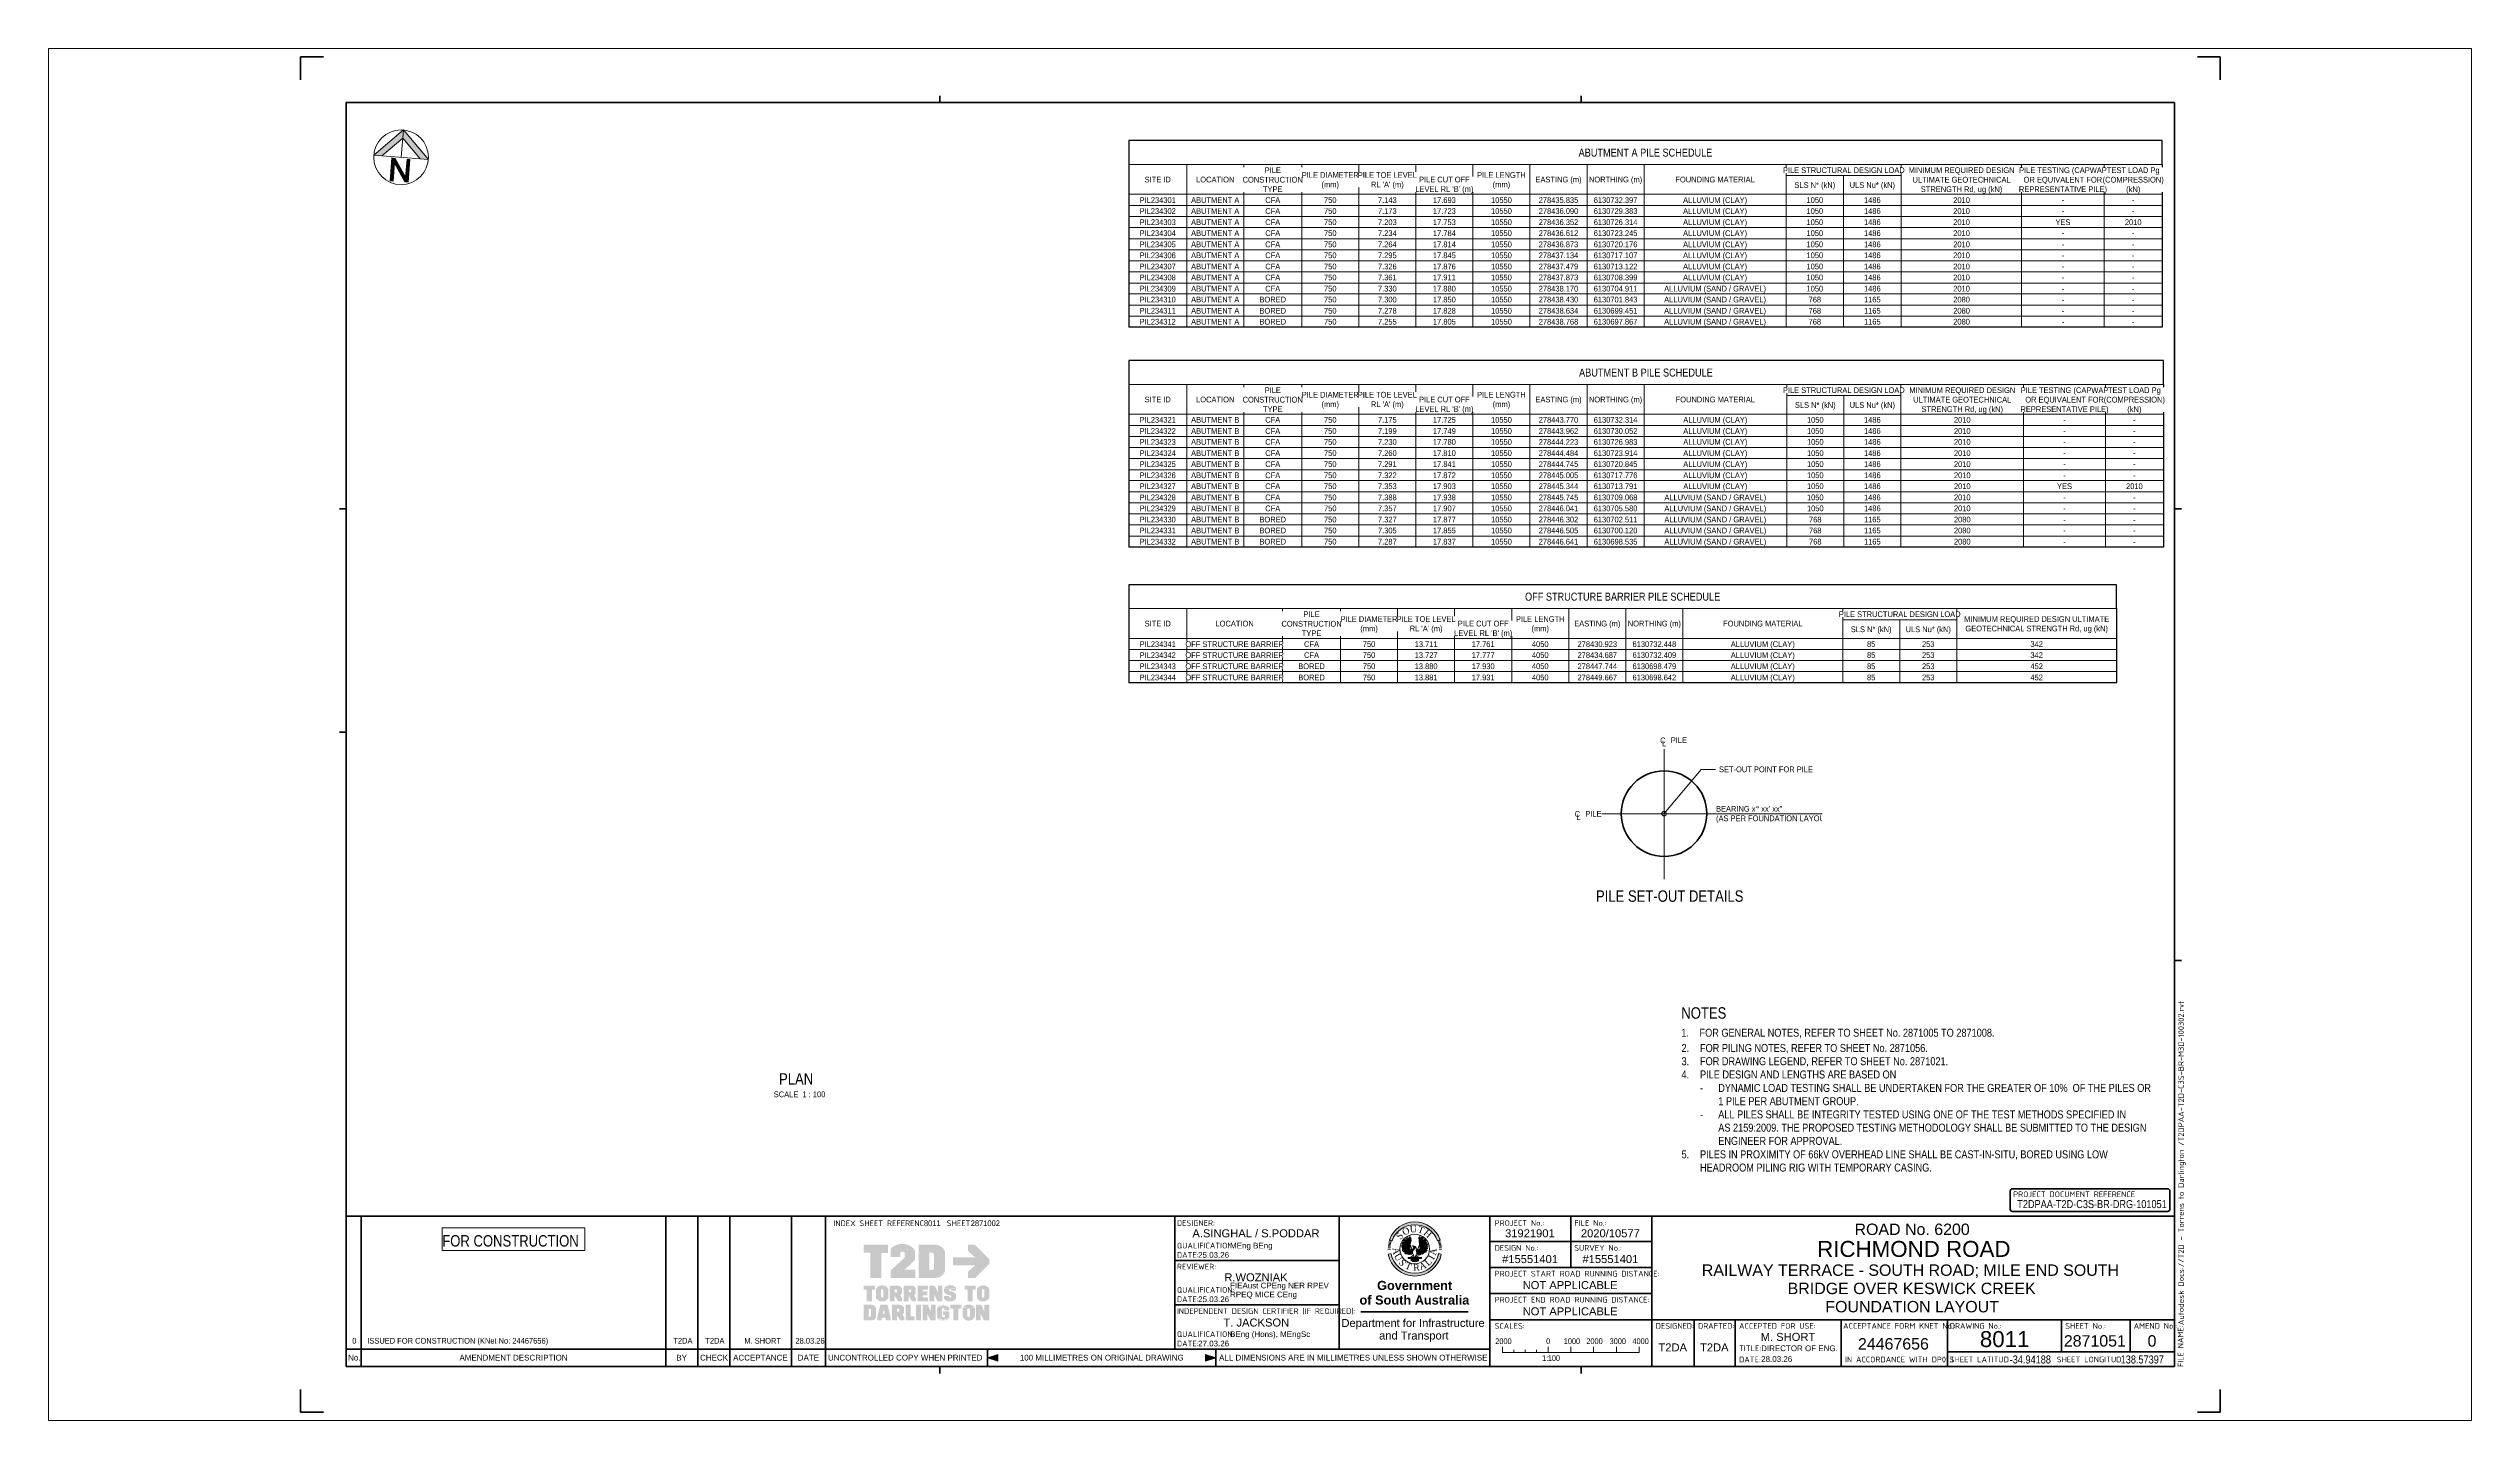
# Paper-space layout 'Layout1' of a CAD drawing. Header units: metres. Extents: x -0.11 to 0.95, y 0 to 0.6.
# The model-space entities are those that its viewports show. They can reach past a viewport. Long polylines and large blocks are cut down to what shows.
import ezdxf

# ---------------------------------------------------------------- set-up
doc = ezdxf.new("R2010")
doc.units = ezdxf.units.M
doc.linetypes.add('JacobsCenter', pattern=[0.015, 0.009, -0.0015, 0.003, -0.0015])
doc.layers.get('Defpoints').update_dxf_attribs({"color": 41})
for name, color, linetype, lineweight in [('A-ANNO-NOTE-STAMP', 10, 'Continuous', 18), ('BRIDGE-G-IMPT', 7, 'Continuous', 13), ('D-BDGE', 7, 'Continuous', 13), ('D-ENHA-ANNO-SYMB', 7, 'Continuous', 50), ('D-ENHA-GEN-LINE', 7, 'Continuous', 9), ('D-ENHA-TEXT', 7, 'Continuous', 9), ('D-ENHA-TEXT-SCHEDULE', 7, 'Continuous', 18), ('D-ENHA-TITLEBLOCK', 7, 'Continuous', 9), ('G-ANNO-TTLB', 7, 'Continuous', 18)]:
    doc.layers.add(name, color=color, linetype=linetype, lineweight=lineweight)
doc.layers.add('D-BDGE-ANNO-NPLT', color=191, linetype='Continuous', plot=False)
doc.layers.get('D-BDGE-ANNO-NPLT').freeze()
doc.styles.add('Arial', font='arial.ttf', dxfattribs={"height": 0.0025})
doc.styles.add('Arial Narrow_1', font='ARIALN.TTF', dxfattribs={"height": 0.25})
doc.styles.add('Arial Narrow_2', font='ARIALN.TTF', dxfattribs={"height": 0.0025})
doc.styles.add('Arial Narrow_4', font='ARIALN.TTF', dxfattribs={"height": 0.0035})
doc.styles.add('Arial Narrow_5', font='ARIALN.TTF', dxfattribs={"height": 0.005})
doc.styles.add('Arial Narrow_6', font='ARIALN.TTF', dxfattribs={"height": 0.05})
doc.styles.add('Arial Narrow_7', font='ARIALN.TTF', dxfattribs={"height": 0.1})
doc.styles.add('Arial Narrow_8', font='ARIALN.TTF', dxfattribs={"width": 0.9, "height": 0.0025})
doc.styles.add('Arial_1', font='arial.ttf', dxfattribs={"height": 0.0035})
doc.styles.add('Arial_2', font='arial.ttf', dxfattribs={"height": 0.005})
doc.styles.add('Arial_3', font='arial.ttf', dxfattribs={"height": 0.007})
doc.styles.add('Arial_B', font='arialbd.ttf', dxfattribs={"height": 0.004})
doc.styles.add('ISOCPEUR', font='isocpeur.ttf', dxfattribs={"height": 0.0025})
doc.styles.add('Times New Roman', font='times.ttf', dxfattribs={"height": 0.008001})

# ---------------------------------------------------------------- blocks, each defined once
blk = doc.blocks.new('T2DPAA-T2D-PWA-DE-XRF-000001 - Drawing3_dwg-6272381-FOUNDATION LAYOUT')
at = {"layer": 'BRIDGE-G-IMPT'}
h = blk.add_hatch(color=256, dxfattribs=at)
edge = h.paths.add_edge_path()
edge.add_line((0.1549, 0.1015), (0.1515, 0.1021))
edge.add_arc((0.1226, 0.1077), 0.0295, 190.997, 349.003, ccw=False)
edge.add_line((0.0937, 0.1021), (0.0903, 0.1015))
edge.add_arc((0.1226, 0.1077), 0.0329, 190.997, 349.003)
edge = h.paths.add_edge_path()
edge.add_arc((0.1226, 0.1077), 0.0329, 20.0475, 159.9525, ccw=False)
edge.add_line((0.1535, 0.119), (0.1503, 0.1178))
edge.add_arc((0.1226, 0.1077), 0.0295, 20.0475, 159.9525)
edge.add_line((0.0949, 0.1178), (0.0917, 0.119))
h = blk.add_hatch(color=256, dxfattribs=at)
edge = h.paths.add_edge_path()
edge.add_arc((0.1226, 0.1077), 0.0329, 161.3902, 162.9856, ccw=False)
edge.add_line((0.0915, 0.1183), (0.0914, 0.1182))
edge.add_line((0.0915, 0.1183), (0.0947, 0.1172))
edge.add_line((0.0947, 0.1171), (0.0947, 0.1172))
edge.add_arc((0.1226, 0.1077), 0.0295, 161.3902, 162.9856)
edge.add_line((0.0944, 0.1163), (0.0911, 0.1174))
h = blk.add_hatch(color=256, dxfattribs=at)
edge = h.paths.add_edge_path()
edge.add_line((0.1206, 0.1074), (0.1207, 0.1074))
edge.add_line((0.1207, 0.1074), (0.1206, 0.1074))
edge = h.paths.add_edge_path()
edge.add_line((0.1166, 0.11), (0.1166, 0.1074))
edge.add_line((0.1166, 0.1074), (0.1183, 0.1065))
edge.add_line((0.1183, 0.1065), (0.119, 0.1076))
edge.add_line((0.119, 0.1076), (0.1204, 0.1079))
edge.add_line((0.1204, 0.1079), (0.1207, 0.1074))
edge.add_line((0.1207, 0.1074), (0.1211, 0.1067))
edge.add_line((0.1211, 0.1067), (0.1187, 0.1008))
edge.add_line((0.1187, 0.1008), (0.1178, 0.1012))
edge.add_line((0.1178, 0.1012), (0.1166, 0.1008))
edge.add_line((0.1166, 0.1008), (0.1161, 0.1012))
edge.add_line((0.1161, 0.1012), (0.1147, 0.101))
edge.add_line((0.1147, 0.101), (0.1143, 0.1017))
edge.add_line((0.1143, 0.1017), (0.1131, 0.1012))
edge.add_line((0.1131, 0.1012), (0.1128, 0.1022))
edge.add_line((0.1128, 0.1022), (0.1119, 0.1019))
edge.add_line((0.1119, 0.1019), (0.1119, 0.1029))
edge.add_line((0.1119, 0.1029), (0.1105, 0.1027))
edge.add_line((0.1105, 0.1027), (0.1107, 0.1043))
edge.add_line((0.1107, 0.1043), (0.1091, 0.1041))
edge.add_line((0.1091, 0.1041), (0.1095, 0.1057))
edge.add_line((0.1095, 0.1057), (0.1077, 0.106))
edge.add_line((0.1077, 0.106), (0.1081, 0.1069))
edge.add_line((0.1081, 0.1069), (0.1072, 0.1074))
edge.add_line((0.1072, 0.1074), (0.1081, 0.1091))
edge.add_line((0.1081, 0.1091), (0.1069, 0.11))
edge.add_line((0.1069, 0.11), (0.1081, 0.1112))
edge.add_line((0.1081, 0.1112), (0.1069, 0.1122))
edge.add_line((0.1069, 0.1122), (0.1085, 0.113))
edge.add_line((0.1085, 0.113), (0.1072, 0.1143))
edge.add_line((0.1072, 0.1143), (0.1095, 0.1145))
edge.add_line((0.1095, 0.1145), (0.1081, 0.116))
edge.add_line((0.1081, 0.116), (0.1105, 0.116))
edge.add_line((0.1105, 0.116), (0.1088, 0.1179))
edge.add_line((0.1088, 0.1179), (0.1119, 0.1163))
edge.add_line((0.1119, 0.1163), (0.1105, 0.1193))
edge.add_line((0.1105, 0.1193), (0.1138, 0.1172))
edge.add_line((0.1138, 0.1172), (0.1121, 0.121))
edge.add_line((0.1121, 0.121), (0.1147, 0.1181))
edge.add_line((0.1147, 0.1181), (0.1143, 0.1224))
edge.add_line((0.1143, 0.1224), (0.1159, 0.1188))
edge.add_line((0.1159, 0.1188), (0.1166, 0.1236))
edge.add_line((0.1166, 0.1236), (0.1171, 0.1207))
edge.add_line((0.1171, 0.1207), (0.1178, 0.1214))
edge.add_line((0.1178, 0.1214), (0.118, 0.1179))
edge.add_line((0.118, 0.1179), (0.1171, 0.1131))
edge.add_line((0.1171, 0.1131), (0.1178, 0.111))
edge.add_line((0.1178, 0.111), (0.1166, 0.11))
for points in [[(0.1105, 0.1193), (0.1088, 0.1179), (0.1119, 0.1163)], [(0.1369, 0.1093), (0.1385, 0.1081), (0.1367, 0.1074), (0.1376, 0.106), (0.1357, 0.106), (0.1367, 0.1043), (0.1348, 0.1043), (0.1348, 0.1031), (0.1336, 0.1034), (0.1331, 0.1022), (0.1322, 0.1024), (0.1317, 0.1015), (0.1305, 0.1017), (0.1301, 0.101), (0.1296, 0.1015), (0.1291, 0.1005), (0.1286, 0.1008), (0.1277, 0.1003), (0.1275, 0.101), (0.1268, 0.1003), (0.1251, 0.1029), (0.1242, 0.1065), (0.1246, 0.1076), (0.1263, 0.1076), (0.127, 0.1067), (0.1284, 0.1072), (0.1291, 0.11), (0.1275, 0.1112), (0.1282, 0.1133), (0.1275, 0.1219), (0.1284, 0.121), (0.1289, 0.1236), (0.1294, 0.1193), (0.1312, 0.1226), (0.1305, 0.1191), (0.1331, 0.1212), (0.1317, 0.1179), (0.1348, 0.1195), (0.1324, 0.116), (0.1364, 0.1179), (0.1341, 0.1155), (0.1371, 0.116), (0.1355, 0.1143), (0.1381, 0.1141), (0.1364, 0.1131), (0.1383, 0.1124), (0.1367, 0.1114), (0.1385, 0.11)], [(0.1312, 0.1226), (0.1331, 0.1212), (0.1305, 0.1191)], [(0.1348, 0.1195), (0.1364, 0.1179), (0.1324, 0.116)], [(0.1069, 0.1122), (0.1069, 0.11), (0.1081, 0.1112)], [(0.1081, 0.116), (0.1072, 0.1143), (0.1095, 0.1145)], [(0.1077, 0.106), (0.1091, 0.1041), (0.1095, 0.1057)], [(0.1105, 0.1027), (0.1119, 0.1019), (0.1119, 0.1029)], [(0.1225, 0.0967), (0.1233, 0.0985), (0.1277, 0.0943), (0.1263, 0.0929), (0.1237, 0.092), (0.1202, 0.0924), (0.1176, 0.0943), (0.1218, 0.0984)], [(0.1291, 0.1005), (0.1301, 0.101), (0.1296, 0.1015)], [(0.1317, 0.1015), (0.1331, 0.1022), (0.1322, 0.1024)], [(0.1383, 0.1124), (0.1381, 0.1141), (0.1364, 0.1131)]]:
    blk.add_hatch(color=256, dxfattribs=at).paths.add_polyline_path(points)
h = blk.add_hatch(color=256, dxfattribs=at)
edge = h.paths.add_edge_path()
edge.add_line((0.154, 0.1174), (0.1508, 0.1163))
edge.add_arc((0.1226, 0.1077), 0.0295, 17.0144, 18.6098)
edge.add_line((0.1505, 0.1172), (0.1505, 0.1171))
edge.add_line((0.1505, 0.1172), (0.1537, 0.1183))
edge.add_line((0.1538, 0.1182), (0.1537, 0.1183))
edge.add_arc((0.1226, 0.1077), 0.0329, 17.0144, 18.6098, ccw=False)
h = blk.add_hatch(color=256, dxfattribs=at)
edge = h.paths.add_edge_path()
edge.add_line((0.0931, 0.1083), (0.0897, 0.1083))
edge.add_arc((0.1226, 0.1077), 0.0329, 177.3415, 178.9368, ccw=False)
edge.add_line((0.0897, 0.1094), (0.0897, 0.1093))
edge.add_line((0.0897, 0.1094), (0.0932, 0.1092))
edge.add_line((0.0932, 0.1091), (0.0932, 0.1092))
edge.add_arc((0.1226, 0.1077), 0.0295, 177.3415, 178.9368)
h = blk.add_hatch(color=256, dxfattribs=at)
edge = h.paths.add_edge_path()
edge.add_line((0.0931, 0.1069), (0.0897, 0.1068))
edge.add_arc((0.1226, 0.1077), 0.0329, 180, 181.5953, ccw=False)
edge.add_line((0.0897, 0.1078), (0.0897, 0.1077))
edge.add_line((0.0897, 0.1078), (0.0931, 0.1078))
edge.add_line((0.0931, 0.1077), (0.0931, 0.1078))
edge.add_arc((0.1226, 0.1077), 0.0295, 180, 181.5953)
h = blk.add_hatch(color=256, dxfattribs=at)
edge = h.paths.add_edge_path()
edge.add_arc((0.1226, 0.1077), 0.0329, 174.6829, 176.2783, ccw=False)
edge.add_line((0.0899, 0.1109), (0.0898, 0.1108))
edge.add_line((0.0899, 0.1109), (0.0933, 0.1106))
edge.add_line((0.0933, 0.1105), (0.0933, 0.1106))
edge.add_arc((0.1226, 0.1077), 0.0295, 174.6829, 176.2783)
edge.add_line((0.0932, 0.1096), (0.0898, 0.1099))
h = blk.add_hatch(color=256, dxfattribs=at)
edge = h.paths.add_edge_path()
edge.add_arc((0.1226, 0.1077), 0.0329, 172.0244, 173.6197, ccw=False)
edge.add_line((0.09, 0.1124), (0.09, 0.1123))
edge.add_line((0.09, 0.1124), (0.0934, 0.1119))
edge.add_line((0.0934, 0.1118), (0.0934, 0.1119))
edge.add_arc((0.1226, 0.1077), 0.0295, 172.0244, 173.6197)
edge.add_line((0.0933, 0.111), (0.0899, 0.1114))
h = blk.add_hatch(color=256, dxfattribs=at)
edge = h.paths.add_edge_path()
edge.add_arc((0.1226, 0.1077), 0.0329, 169.3658, 170.9612, ccw=False)
edge.add_line((0.0903, 0.1139), (0.0903, 0.1138))
edge.add_line((0.0903, 0.1139), (0.0937, 0.1133))
edge.add_line((0.0936, 0.1132), (0.0937, 0.1133))
edge.add_arc((0.1226, 0.1077), 0.0295, 169.3658, 170.9612)
edge.add_line((0.0935, 0.1124), (0.0901, 0.1129))
h = blk.add_hatch(color=256, dxfattribs=at)
edge = h.paths.add_edge_path()
edge.add_arc((0.1226, 0.1077), 0.0329, 166.7073, 168.3026, ccw=False)
edge.add_line((0.0906, 0.1154), (0.0906, 0.1153))
edge.add_line((0.0906, 0.1154), (0.0939, 0.1146))
edge.add_line((0.0939, 0.1145), (0.0939, 0.1146))
edge.add_arc((0.1226, 0.1077), 0.0295, 166.7073, 168.3026)
edge.add_line((0.0937, 0.1137), (0.0904, 0.1144))
h = blk.add_hatch(color=256, dxfattribs=at)
edge = h.paths.add_edge_path()
edge.add_line((0.0941, 0.115), (0.0907, 0.1159))
edge.add_arc((0.1226, 0.1077), 0.0329, 164.0488, 165.6441, ccw=False)
edge.add_line((0.091, 0.1169), (0.091, 0.1168))
edge.add_line((0.091, 0.1169), (0.0943, 0.1159))
edge.add_line((0.0943, 0.1158), (0.0943, 0.1159))
edge.add_arc((0.1226, 0.1077), 0.0295, 164.0488, 165.6441)
h = blk.add_hatch(color=256, dxfattribs=at)
edge = h.paths.add_edge_path()
edge.add_line((0.1232, 0.1095), (0.1225, 0.1076))
edge.add_line((0.1225, 0.1076), (0.1207, 0.1074))
edge.add_line((0.1207, 0.1074), (0.1207, 0.1074))
edge.add_line((0.1207, 0.1074), (0.1216, 0.1086))
edge.add_line((0.1216, 0.1086), (0.1197, 0.1119))
edge.add_line((0.1197, 0.1119), (0.1232, 0.1107))
edge.add_line((0.1232, 0.1107), (0.1239, 0.1098))
edge.add_line((0.1239, 0.1098), (0.1232, 0.1095))
h = blk.add_hatch(color=256, dxfattribs=at)
edge = h.paths.add_edge_path()
edge.add_arc((0.1226, 0.1077), 0.0295, 14.3559, 15.9512)
edge.add_line((0.1509, 0.1159), (0.1509, 0.1158))
edge.add_line((0.1509, 0.1159), (0.1542, 0.1169))
edge.add_line((0.1542, 0.1168), (0.1542, 0.1169))
edge.add_arc((0.1226, 0.1077), 0.0329, 14.3559, 15.9512, ccw=False)
edge.add_line((0.1545, 0.1159), (0.1511, 0.115))
h = blk.add_hatch(color=256, dxfattribs=at)
edge = h.paths.add_edge_path()
edge.add_line((0.1548, 0.1144), (0.1514, 0.1137))
edge.add_arc((0.1226, 0.1077), 0.0295, 11.6974, 13.2927)
edge.add_line((0.1512, 0.1146), (0.1513, 0.1145))
edge.add_line((0.1512, 0.1146), (0.1546, 0.1154))
edge.add_line((0.1546, 0.1153), (0.1546, 0.1154))
edge.add_arc((0.1226, 0.1077), 0.0329, 11.6974, 13.2927, ccw=False)
h = blk.add_hatch(color=256, dxfattribs=at)
edge = h.paths.add_edge_path()
edge.add_arc((0.1226, 0.1077), 0.0295, 9.0388, 10.6342)
edge.add_line((0.1515, 0.1133), (0.1515, 0.1132))
edge.add_line((0.1515, 0.1133), (0.1549, 0.1139))
edge.add_line((0.1549, 0.1138), (0.1549, 0.1139))
edge.add_arc((0.1226, 0.1077), 0.0329, 9.0388, 10.6342, ccw=False)
edge.add_line((0.1551, 0.1129), (0.1517, 0.1124))
h = blk.add_hatch(color=256, dxfattribs=at)
edge = h.paths.add_edge_path()
edge.add_arc((0.1226, 0.1077), 0.0295, 6.3803, 7.9756)
edge.add_line((0.1518, 0.1119), (0.1518, 0.1118))
edge.add_line((0.1518, 0.1119), (0.1552, 0.1124))
edge.add_line((0.1552, 0.1123), (0.1552, 0.1124))
edge.add_arc((0.1226, 0.1077), 0.0329, 6.3803, 7.9756, ccw=False)
edge.add_line((0.1553, 0.1114), (0.1519, 0.111))
h = blk.add_hatch(color=256, dxfattribs=at)
edge = h.paths.add_edge_path()
edge.add_line((0.1554, 0.1099), (0.152, 0.1096))
edge.add_arc((0.1226, 0.1077), 0.0295, 3.7217, 5.3171)
edge.add_line((0.1519, 0.1106), (0.1519, 0.1105))
edge.add_line((0.1519, 0.1106), (0.1553, 0.1109))
edge.add_line((0.1553, 0.1108), (0.1553, 0.1109))
edge.add_arc((0.1226, 0.1077), 0.0329, 3.7217, 5.3171, ccw=False)
h = blk.add_hatch(color=256, dxfattribs=at)
edge = h.paths.add_edge_path()
edge.add_line((0.1555, 0.1083), (0.1521, 0.1083))
edge.add_arc((0.1226, 0.1077), 0.0295, 1.0632, 2.6585)
edge.add_line((0.152, 0.1092), (0.152, 0.1091))
edge.add_line((0.152, 0.1092), (0.1554, 0.1094))
edge.add_line((0.1555, 0.1093), (0.1554, 0.1094))
edge.add_arc((0.1226, 0.1077), 0.0329, 1.0632, 2.6585, ccw=False)
h = blk.add_hatch(color=256, dxfattribs=at)
edge = h.paths.add_edge_path()
edge.add_line((0.1555, 0.1068), (0.152, 0.1069))
edge.add_arc((0.1226, 0.1077), 0.0295, 358.4047, 360)
edge.add_line((0.1521, 0.1078), (0.1521, 0.1077))
edge.add_line((0.1521, 0.1078), (0.1555, 0.1078))
edge.add_line((0.1555, 0.1077), (0.1555, 0.1078))
edge.add_arc((0.1226, 0.1077), 0.0329, 358.4047, 360, ccw=False)
for p, q in [((0.0917, 0.119), (0.0949, 0.1178)), ((0.1105, 0.1193), (0.1088, 0.1179)), ((0.1119, 0.1163), (0.1105, 0.1193)), ((0.1305, 0.1191), (0.1312, 0.1226)), ((0.1331, 0.1212), (0.1305, 0.1191)), ((0.1312, 0.1226), (0.1331, 0.1212)), ((0.1324, 0.116), (0.1348, 0.1195)), ((0.1348, 0.1195), (0.1364, 0.1179)), ((0.1503, 0.1178), (0.1535, 0.119)), ((0.0903, 0.1015), (0.0937, 0.1021)), ((0.1069, 0.1122), (0.1069, 0.11)), ((0.1081, 0.1112), (0.1069, 0.1122)), ((0.1069, 0.11), (0.1081, 0.1112)), ((0.1081, 0.116), (0.1072, 0.1143)), ((0.1072, 0.1143), (0.1095, 0.1145)), ((0.1077, 0.106), (0.1091, 0.1041)), ((0.1095, 0.1057), (0.1077, 0.106)), ((0.1095, 0.1145), (0.1081, 0.116)), ((0.1088, 0.1179), (0.1119, 0.1163)), ((0.1091, 0.1041), (0.1095, 0.1057)), ((0.1119, 0.1029), (0.1105, 0.1027)), ((0.1105, 0.1027), (0.1119, 0.1019)), ((0.1119, 0.1019), (0.1119, 0.1029)), ((0.115, 0.0967), (0.1197, 0.0967)), ((0.1211, 0.1003), (0.1173, 0.0974)), ((0.1244, 0.1003), (0.1272, 0.0974)), ((0.1256, 0.0967), (0.1308, 0.0967)), ((0.1296, 0.1015), (0.1291, 0.1005)), ((0.1291, 0.1005), (0.1301, 0.101)), ((0.1301, 0.101), (0.1296, 0.1015)), ((0.1322, 0.1024), (0.1317, 0.1015)), ((0.1317, 0.1015), (0.1331, 0.1022)), ((0.1331, 0.1022), (0.1322, 0.1024)), ((0.1364, 0.1179), (0.1324, 0.116)), ((0.1381, 0.1141), (0.1364, 0.1131)), ((0.1364, 0.1131), (0.1383, 0.1124)), ((0.1383, 0.1124), (0.1381, 0.1141)), ((0.1515, 0.1021), (0.1549, 0.1015))]:
    blk.add_line(p, q, dxfattribs=at)
at = {"layer": 'BRIDGE-G-IMPT', "flags": 128}
for points in [[(0.1085, 0.113), (0.1072, 0.1143), (0.1095, 0.1145), (0.1081, 0.116), (0.1105, 0.116), (0.1088, 0.1179), (0.1119, 0.1163), (0.1105, 0.1193), (0.1138, 0.1172), (0.1121, 0.121), (0.1147, 0.1181), (0.1143, 0.1224), (0.1159, 0.1188), (0.1166, 0.1236), (0.1171, 0.1207), (0.1178, 0.1214), (0.118, 0.1179), (0.1171, 0.1131), (0.119, 0.1076), (0.1204, 0.1079), (0.1211, 0.1067), (0.1187, 0.1008), (0.1178, 0.1012), (0.1166, 0.1008), (0.1161, 0.1012), (0.1147, 0.101), (0.1143, 0.1017), (0.1131, 0.1012), (0.1128, 0.1022), (0.1119, 0.1019), (0.1119, 0.1029), (0.1105, 0.1027), (0.1107, 0.1043), (0.1091, 0.1041), (0.1095, 0.1057), (0.1077, 0.106), (0.1081, 0.1069), (0.1072, 0.1074), (0.1081, 0.1091), (0.1069, 0.11), (0.1081, 0.1112), (0.1069, 0.1122), (0.1087, 0.1131)], [(0.1199, 0.1031), (0.1225, 0.0967), (0.1251, 0.1029), (0.1242, 0.1065), (0.1246, 0.1076), (0.1263, 0.1076), (0.1282, 0.1133), (0.1275, 0.1219), (0.1284, 0.121), (0.1289, 0.1236), (0.1294, 0.1193), (0.1312, 0.1226), (0.1305, 0.1191), (0.1331, 0.1212), (0.1317, 0.1179), (0.1348, 0.1195), (0.1324, 0.116), (0.1364, 0.1179), (0.1341, 0.1155), (0.1371, 0.116), (0.1355, 0.1143), (0.1381, 0.1141), (0.1364, 0.1131), (0.1383, 0.1124), (0.1367, 0.1114), (0.1385, 0.11), (0.1369, 0.1093), (0.1385, 0.1081), (0.1367, 0.1074), (0.1376, 0.106), (0.1357, 0.106), (0.1367, 0.1043), (0.1348, 0.1043), (0.1348, 0.1031), (0.1336, 0.1034), (0.1331, 0.1022), (0.1322, 0.1024), (0.1317, 0.1015), (0.1305, 0.1017), (0.1301, 0.101), (0.1296, 0.1015), (0.1291, 0.1005), (0.1286, 0.1008), (0.1277, 0.1003), (0.1275, 0.101), (0.1268, 0.1003), (0.1251, 0.1029)], [(0.1206, 0.0974), (0.1145, 0.0974), (0.1145, 0.0962), (0.1194, 0.0962)], [(0.119, 0.1076), (0.1183, 0.1065), (0.1166, 0.1074), (0.1166, 0.11), (0.1178, 0.111)], [(0.1218, 0.0984), (0.1176, 0.0943), (0.1202, 0.0924), (0.1237, 0.092), (0.1263, 0.0929), (0.1277, 0.0943), (0.1233, 0.0985)], [(0.1239, 0.1098), (0.1244, 0.1091), (0.1246, 0.1076)], [(0.1246, 0.0974), (0.1308, 0.0974), (0.1308, 0.0962), (0.126, 0.0962)], [(0.1263, 0.1076), (0.127, 0.1067), (0.1284, 0.1072), (0.1291, 0.11), (0.1275, 0.1112)]]:
    blk.add_lwpolyline(points, dxfattribs=at)
blk.add_lwpolyline([(0.1206, 0.1074), (0.1216, 0.1086), (0.1197, 0.1119), (0.1232, 0.1107), (0.1239, 0.1098), (0.1232, 0.1095), (0.1225, 0.1076)], close=True, dxfattribs=at)
at = {"layer": 'BRIDGE-G-IMPT'}
blk.add_circle((0.1226, 0.1077), 0.018, dxfattribs=at)
for radius, start, end in [(0.0329, 20.0475, 159.9525), (0.0295, 20.0475, 159.9525), (0.0329, 190.997, 349.003), (0.0295, 190.997, 349.003)]:
    blk.add_arc((0.1226, 0.1077), radius, start, end, dxfattribs=at)
at = {"layer": 'BRIDGE-G-IMPT', "lineweight": 9, "char_height": 0.008, "attachment_point": 2, "line_spacing_factor": 1.029793, "style": 'Times New Roman'}
for s, insert, width, rotation in [('S', (0.1012, 0.1263), 0.008041, 49.0663), ('O', (0.1099, 0.133), 0.010353, 26.6943), ('U', (0.1205, 0.136), 0.010353, 4.3222), ('T', (0.1314, 0.1347), 0.008744, 341.9502), ('H', (0.141, 0.1293), 0.010353, 319.5782), ('A', (0.104, 0.106), 0.010353, 279.6978), ('U', (0.1058, 0.0996), 0.010353, 300.15), ('S', (0.1107, 0.0935), 0.008041, 310.3575), ('T', (0.1164, 0.0903), 0.008744, 336.9699), ('R', (0.1244, 0.0893), 0.009549, 3.701), ('A', (0.1307, 0.0909), 0.010353, 21.3382), ('L', (0.1363, 0.0949), 0.008744, 42.375), ('I', (0.1395, 0.0995), 0.004825, 60.5783), ('A', (0.141, 0.1048), 0.010353, 83.64)]:
    blk.add_mtext(s, dxfattribs=dict(at, insert=insert, width=width, rotation=rotation))
blk = doc.blocks.new('T2DPAA-T2D-PWA-DE-XRF-000001 - Standard-6272828-FOUNDATION LAYOUT')
at = {"layer": 'BRIDGE-G-IMPT', "lineweight": 9}
for points in [[(0.3055, 0.0254), (0.3055, 0.0239), (0.3055, 0.0224), (0.301, 0.0239)], [(0.3965, 0.0254), (0.401, 0.0239), (0.3965, 0.0224), (0.3965, 0.0239)]]:
    blk.add_hatch(color=256, dxfattribs=at).paths.add_polyline_path(points)
at = {"layer": 'D-ENHA-TITLEBLOCK', "true_color": 0x1d4a5c}
h = blk.add_hatch(color=139, dxfattribs=at)
edge = h.paths.add_edge_path()
edge.add_line((0.2623, 0.0443), (0.2623, 0.0452))
edge.add_arc((0.2616, 0.044), 0.00145, 58.8241, 99.793)
edge.add_line((0.2613, 0.0454), (0.2613, 0.0441))
edge.add_arc((0.2616, 0.0455), 0.00141, 259.7202, 301.6629)
edge = h.paths.add_edge_path()
edge.add_arc((0.2625, 0.0448), 0.00224, 301.808, 330.1086, ccw=False)
edge.add_line((0.2637, 0.0429), (0.2645, 0.0415))
edge.add_line((0.2645, 0.0415), (0.2645, 0.0403))
edge.add_line((0.2645, 0.0403), (0.2627, 0.0403))
edge.add_line((0.2627, 0.0403), (0.2613, 0.0425))
edge.add_line((0.2613, 0.0425), (0.2613, 0.0403))
edge.add_line((0.2613, 0.0403), (0.2591, 0.0403))
edge.add_line((0.2591, 0.0403), (0.2591, 0.0471))
edge.add_line((0.2591, 0.0471), (0.2624, 0.0471))
edge.add_arc((0.2623, 0.0446), 0.00248, 32.8357, 87.7033, ccw=False)
edge.add_line((0.2644, 0.046), (0.2644, 0.0437))
edge = h.paths.add_edge_path()
edge.add_line((0.2674, 0.0527), (0.2674, 0.0537))
edge.add_arc((0.2667, 0.0524), 0.00145, 58.8241, 99.793)
edge.add_line((0.2665, 0.0539), (0.2665, 0.0526))
edge.add_arc((0.2667, 0.0539), 0.00141, 259.7202, 301.6629)
edge = h.paths.add_edge_path()
edge.add_arc((0.2676, 0.0532), 0.00224, 301.808, 330.1086, ccw=False)
edge.add_line((0.2688, 0.0513), (0.2696, 0.0499))
edge.add_line((0.2696, 0.0499), (0.2696, 0.0487))
edge.add_line((0.2696, 0.0487), (0.2678, 0.0487))
edge.add_line((0.2678, 0.0487), (0.2664, 0.051))
edge.add_line((0.2664, 0.051), (0.2664, 0.0487))
edge.add_line((0.2664, 0.0487), (0.2642, 0.0487))
edge.add_line((0.2642, 0.0487), (0.2642, 0.0555))
edge.add_line((0.2642, 0.0555), (0.2676, 0.0555))
edge.add_arc((0.2675, 0.0531), 0.00248, 32.8357, 87.7033, ccw=False)
edge.add_line((0.2695, 0.0544), (0.2695, 0.0521))
edge = h.paths.add_edge_path()
edge.add_line((0.2499, 0.0422), (0.2499, 0.0452))
edge.add_arc((0.2491, 0.0441), 0.00138, 56.3448, 98.7814)
edge.add_line((0.2489, 0.0454), (0.2489, 0.0419))
edge.add_arc((0.2491, 0.0433), 0.00138, 261.2186, 303.6552)
edge = h.paths.add_edge_path()
edge.add_line((0.2613, 0.0527), (0.2613, 0.0537))
edge.add_arc((0.2606, 0.0524), 0.00145, 58.8241, 99.793)
edge.add_line((0.2603, 0.0539), (0.2603, 0.0526))
edge.add_arc((0.2606, 0.0539), 0.00141, 259.7202, 301.6629)
edge = h.paths.add_edge_path()
edge.add_line((0.2502, 0.0403), (0.2467, 0.0403))
edge.add_line((0.2467, 0.0403), (0.2467, 0.0471))
edge.add_line((0.2467, 0.0471), (0.2501, 0.0471))
edge.add_arc((0.25, 0.0447), 0.00241, 26.2483, 85.5583, ccw=False)
edge.add_line((0.2521, 0.0457), (0.2521, 0.0416))
edge.add_arc((0.2502, 0.0424), 0.00209, 270, 338.4707, ccw=False)
h.paths.add_polyline_path([(0.2555, 0.0451), (0.255, 0.0432), (0.2559, 0.0432)])
h.paths.add_polyline_path([(0.2585, 0.0415), (0.2585, 0.0403), (0.2564, 0.0403), (0.2562, 0.0415), (0.2547, 0.0415), (0.2544, 0.0403), (0.2526, 0.0403), (0.2526, 0.0415), (0.254, 0.0471), (0.2571, 0.0471)])
h.paths.add_polyline_path([(0.2673, 0.042), (0.269, 0.042), (0.269, 0.0403), (0.2651, 0.0403), (0.2651, 0.0471), (0.2673, 0.0471)])
h.paths.add_polyline_path([(0.2718, 0.0403), (0.2696, 0.0403), (0.2696, 0.0471), (0.2718, 0.0471)])
h.paths.add_polyline_path([(0.2762, 0.0441), (0.2762, 0.0471), (0.2782, 0.0471), (0.2782, 0.0403), (0.2759, 0.0403), (0.2746, 0.0432), (0.2746, 0.0403), (0.2725, 0.0403), (0.2725, 0.0471), (0.2748, 0.0471)])
edge = h.paths.add_edge_path()
edge.add_arc((0.2817, 0.0424), 0.000774, 214.5178, 325.4822)
edge.add_line((0.2823, 0.0419), (0.2823, 0.0427))
edge.add_line((0.2823, 0.0427), (0.2815, 0.0427))
edge.add_line((0.2815, 0.0427), (0.2815, 0.0443))
edge.add_line((0.2815, 0.0443), (0.2842, 0.0443))
edge.add_line((0.2842, 0.0443), (0.2842, 0.0415))
edge.add_arc((0.2819, 0.0428), 0.00262, 274.1131, 330.4929, ccw=False)
edge.add_arc((0.2815, 0.0434), 0.00327, 260.2337, 279.7663, ccw=False)
edge.add_arc((0.2812, 0.0429), 0.00275, 208.3817, 264.7517, ccw=False)
edge.add_line((0.2788, 0.0416), (0.2788, 0.0458))
edge.add_arc((0.2812, 0.0445), 0.00268, 94.8448, 152.8409, ccw=False)
edge.add_arc((0.2815, 0.0424), 0.00482, 83.0812, 96.9188, ccw=False)
edge.add_arc((0.2818, 0.0444), 0.00278, 31.3102, 83.6241, ccw=False)
edge.add_line((0.2842, 0.0459), (0.2842, 0.0447))
edge.add_line((0.2842, 0.0447), (0.282, 0.0447))
edge.add_line((0.282, 0.0447), (0.282, 0.0455))
edge.add_arc((0.2815, 0.0451), 0.000641, 40.732, 139.268)
edge.add_line((0.281, 0.0455), (0.281, 0.0419))
h.paths.add_polyline_path([(0.2882, 0.0403), (0.2859, 0.0403), (0.2859, 0.0454), (0.2846, 0.0454), (0.2846, 0.0471), (0.2895, 0.0471), (0.2895, 0.0454), (0.2882, 0.0454)])
edge = h.paths.add_edge_path()
edge.add_arc((0.2927, 0.0429), 0.00104, 239.6549, 300.3451)
edge.add_line((0.2932, 0.042), (0.2932, 0.0454))
edge.add_arc((0.2927, 0.0445), 0.00103, 59.5446, 120.4554)
edge.add_line((0.2921, 0.0454), (0.2921, 0.042))
edge = h.paths.add_edge_path()
edge.add_arc((0.2927, 0.0434), 0.00323, 212.7347, 327.2653, ccw=False)
edge.add_line((0.29, 0.0417), (0.29, 0.0458))
edge.add_arc((0.2927, 0.044), 0.00323, 32.6408, 147.3592, ccw=False)
edge.add_line((0.2954, 0.0458), (0.2954, 0.0417))
h.paths.add_polyline_path([(0.3017, 0.0403), (0.2993, 0.0403), (0.298, 0.0432), (0.298, 0.0403), (0.2959, 0.0403), (0.2959, 0.0471), (0.2982, 0.0471), (0.2996, 0.0441), (0.2996, 0.0471), (0.3017, 0.0471)])
edge = h.paths.add_edge_path()
edge.add_arc((0.299, 0.0513), 0.00104, 239.6549, 300.3451)
edge.add_line((0.2995, 0.0504), (0.2995, 0.0538))
edge.add_arc((0.299, 0.0529), 0.00103, 59.5446, 120.4554)
edge.add_line((0.2985, 0.0538), (0.2985, 0.0504))
edge = h.paths.add_edge_path()
edge.add_arc((0.299, 0.0518), 0.00323, 212.7347, 327.2653, ccw=False)
edge.add_line((0.2963, 0.0501), (0.2963, 0.0542))
edge.add_arc((0.299, 0.0524), 0.00323, 32.6408, 147.3592, ccw=False)
edge.add_line((0.3017, 0.0542), (0.3017, 0.0501))
h.paths.add_polyline_path([(0.2945, 0.0487), (0.2923, 0.0487), (0.2923, 0.0538), (0.2909, 0.0538), (0.2909, 0.0555), (0.2958, 0.0555), (0.2958, 0.0538), (0.2945, 0.0538)])
edge = h.paths.add_edge_path()
edge.add_line((0.2872, 0.0518), (0.2872, 0.0499))
edge.add_arc((0.2849, 0.0513), 0.0027, 273.7285, 329.3952, ccw=False)
edge.add_line((0.285, 0.0486), (0.2841, 0.0486))
edge.add_arc((0.2842, 0.0512), 0.00266, 210.1626, 267.7624, ccw=False)
edge.add_line((0.2819, 0.0499), (0.2819, 0.051))
edge.add_line((0.2819, 0.051), (0.2841, 0.051))
edge.add_arc((0.2845, 0.0508), 0.000522, 155.2714, 300.4507)
edge.add_arc((0.2846, 0.0508), 0.000487, 289.6558, 416.8121)
edge.add_line((0.2849, 0.0512), (0.2834, 0.0515))
edge.add_arc((0.2841, 0.054), 0.00253, 213.4271, 255.8381, ccw=False)
edge.add_line((0.2819, 0.0526), (0.2819, 0.0544))
edge.add_arc((0.2846, 0.0525), 0.00325, 35.8397, 144.1603, ccw=False)
edge.add_line((0.2872, 0.0544), (0.2872, 0.0533))
edge.add_line((0.2872, 0.0533), (0.2851, 0.0533))
edge.add_arc((0.2846, 0.0535), 0.000494, 335.3316, 479.9481)
edge.add_arc((0.2845, 0.0535), 0.000428, 103.9979, 246.4243)
edge.add_line((0.2843, 0.0531), (0.2853, 0.0529))
edge.add_arc((0.2849, 0.0501), 0.00281, 35.1328, 82.3403, ccw=False)
h.paths.add_polyline_path([(0.2792, 0.0526), (0.2792, 0.0555), (0.2812, 0.0555), (0.2812, 0.0487), (0.2789, 0.0487), (0.2776, 0.0517), (0.2776, 0.0487), (0.2755, 0.0487), (0.2755, 0.0555), (0.2778, 0.0555)])
h.paths.add_polyline_path([(0.2725, 0.053), (0.2746, 0.053), (0.2746, 0.0513), (0.2725, 0.0513), (0.2725, 0.0504), (0.2748, 0.0504), (0.2748, 0.0487), (0.2703, 0.0487), (0.2703, 0.0555), (0.2748, 0.0555), (0.2748, 0.0538), (0.2725, 0.0538)])
edge = h.paths.add_edge_path()
edge.add_arc((0.2615, 0.0532), 0.00224, 301.808, 330.1086, ccw=False)
edge.add_line((0.2627, 0.0513), (0.2635, 0.0499))
edge.add_line((0.2635, 0.0499), (0.2635, 0.0487))
edge.add_line((0.2635, 0.0487), (0.2617, 0.0487))
edge.add_line((0.2617, 0.0487), (0.2603, 0.051))
edge.add_line((0.2603, 0.051), (0.2603, 0.0487))
edge.add_line((0.2603, 0.0487), (0.2581, 0.0487))
edge.add_line((0.2581, 0.0487), (0.2581, 0.0555))
edge.add_line((0.2581, 0.0555), (0.2614, 0.0555))
edge.add_arc((0.2613, 0.0531), 0.00248, 32.8357, 87.7033, ccw=False)
edge.add_line((0.2634, 0.0544), (0.2634, 0.0521))
edge = h.paths.add_edge_path()
edge.add_line((0.2543, 0.0538), (0.2543, 0.0504))
edge.add_arc((0.2548, 0.0513), 0.00104, 239.6549, 300.3451)
edge.add_line((0.2553, 0.0504), (0.2553, 0.0538))
edge.add_arc((0.2548, 0.0529), 0.00103, 59.5446, 120.4554)
edge = h.paths.add_edge_path()
edge.add_line((0.2521, 0.0501), (0.2521, 0.0542))
edge.add_arc((0.2548, 0.0524), 0.00323, 32.6408, 147.3592, ccw=False)
edge.add_line((0.2575, 0.0542), (0.2575, 0.0501))
edge.add_arc((0.2548, 0.0518), 0.00323, 212.7347, 327.2653, ccw=False)
h.paths.add_polyline_path([(0.2503, 0.0487), (0.248, 0.0487), (0.248, 0.0538), (0.2467, 0.0538), (0.2467, 0.0555), (0.2516, 0.0555), (0.2516, 0.0538), (0.2503, 0.0538)])
h.paths.add_polyline_path([(0.3017, 0.0672), (0.3017, 0.0651), (0.2955, 0.0588), (0.2924, 0.0588), (0.2924, 0.0616), (0.2955, 0.0644), (0.2858, 0.0644), (0.2858, 0.0679), (0.2955, 0.0679), (0.2924, 0.0707), (0.2924, 0.0734), (0.2955, 0.0734)])
edge = h.paths.add_edge_path()
edge.add_line((0.2768, 0.0699), (0.2754, 0.0699))
edge.add_line((0.2754, 0.0699), (0.2754, 0.0624))
edge.add_line((0.2754, 0.0624), (0.2768, 0.0624))
edge.add_arc((0.2767, 0.0633), 0.000915, 277.9427, 335.4563)
edge.add_line((0.2775, 0.0629), (0.2775, 0.0694))
edge.add_arc((0.2767, 0.0689), 0.000957, 31.2517, 83.8556)
edge = h.paths.add_edge_path()
edge.add_line((0.2781, 0.0589), (0.2707, 0.0589))
edge.add_line((0.2707, 0.0589), (0.2707, 0.0734))
edge.add_line((0.2707, 0.0734), (0.2781, 0.0734))
edge.add_arc((0.2777, 0.0683), 0.00519, 26.2483, 85.5583, ccw=False)
edge.add_line((0.2823, 0.0705), (0.2823, 0.0617))
edge.add_arc((0.2781, 0.0634), 0.00451, 270, 338.4707, ccw=False)
edge = h.paths.add_edge_path()
edge.add_line((0.2627, 0.0699), (0.2627, 0.0681))
edge.add_line((0.2627, 0.0681), (0.2585, 0.0681))
edge.add_line((0.2585, 0.0681), (0.2585, 0.0716))
edge.add_arc((0.2636, 0.0668), 0.00703, 37.1177, 136.9917, ccw=False)
edge.add_line((0.2692, 0.071), (0.2692, 0.0671))
edge.add_arc((0.2674, 0.0677), 0.00193, 316.9738, 340.8309, ccw=False)
edge.add_line((0.2688, 0.0664), (0.268, 0.0656))
edge.add_line((0.268, 0.0656), (0.2646, 0.0625))
edge.add_line((0.2646, 0.0625), (0.2693, 0.0625))
edge.add_line((0.2693, 0.0625), (0.2693, 0.0588))
edge.add_line((0.2693, 0.0588), (0.2585, 0.0588))
edge.add_line((0.2585, 0.0588), (0.2585, 0.0622))
edge.add_line((0.2585, 0.0622), (0.2638, 0.067))
edge.add_line((0.2638, 0.067), (0.2647, 0.068))
edge.add_line((0.2647, 0.068), (0.2647, 0.0699))
edge.add_arc((0.2637, 0.0691), 0.00131, 40.7337, 139.2663)
h.paths.add_polyline_path([(0.2467, 0.0734), (0.2573, 0.0734), (0.2573, 0.0698), (0.2544, 0.0698), (0.2544, 0.0589), (0.2496, 0.0589), (0.2496, 0.0699), (0.2467, 0.0699)])
at = {"layer": 'D-ENHA-GEN-LINE'}
for p, q in [((0.5265, 0.0287), (0.5265, 0.0262)), ((0.5265, 0.0262), (0.5865, 0.0262)), ((0.5315, 0.0274), (0.5315, 0.0262)), ((0.5365, 0.0274), (0.5365, 0.0262)), ((0.5415, 0.0274), (0.5415, 0.0262)), ((0.5465, 0.0287), (0.5465, 0.0262)), ((0.5565, 0.0287), (0.5565, 0.0262)), ((0.5665, 0.0287), (0.5665, 0.0262)), ((0.5765, 0.0287), (0.5765, 0.0262)), ((0.5865, 0.0287), (0.5865, 0.0262))]:
    blk.add_line(p, q, dxfattribs=at)
at = {"layer": 'D-ENHA-TITLEBLOCK', "color": 8, "lineweight": 35, "true_color": 0x808080}
for p, q in [((0, 0.594), (0.01, 0.594)), ((0, 0.584), (0, 0.594)), ((0.831, 0.594), (0.841, 0.594)), ((0.841, 0.594), (0.841, 0.584)), ((0, 0), (0, 0.01)), ((0.01, 0), (0, 0)), ((0.831, 0), (0.841, 0)), ((0.841, 0), (0.841, 0.01))]:
    blk.add_line(p, q, dxfattribs=at)
at = {"layer": 'D-ENHA-TITLEBLOCK', "lineweight": 100}
for p, q in [((0.02, 0.574), (0.02, 0.02)), ((0.821, 0.574), (0.02, 0.574)), ((0.821, 0.02), (0.821, 0.574)), ((0.821, 0.086), (0.02, 0.086)), ((0.23, 0.02), (0.23, 0.086)), ((0.383, 0.086), (0.383, 0.0277)), ((0.455, 0.086), (0.455, 0.0277)), ((0.521, 0.086), (0.521, 0.02)), ((0.592, 0.086), (0.592, 0.02)), ((0.4645, 0.044), (0.5115, 0.044)), ((0.02, 0.02), (0.821, 0.02))]:
    blk.add_line(p, q, dxfattribs=at)
at = {"layer": 'D-ENHA-TITLEBLOCK', "lineweight": 50}
for p, q in [((0.28, 0.577), (0.28, 0.574)), ((0.561, 0.577), (0.561, 0.574)), ((0.017, 0.396), (0.02, 0.396)), ((0.821, 0.396), (0.824, 0.396)), ((0.017, 0.298), (0.02, 0.298)), ((0.821, 0.198), (0.824, 0.198)), ((0.749, 0.097), (0.749, 0.089)), ((0.818, 0.098), (0.75, 0.098)), ((0.819, 0.089), (0.819, 0.097)), ((0.75, 0.088), (0.818, 0.088)), ((0.28, 0.02), (0.28, 0.017)), ((0.561, 0.02), (0.561, 0.017))]:
    blk.add_line(p, q, dxfattribs=at)
at = {"layer": 'D-ENHA-TITLEBLOCK', "lineweight": 35}
for p, q in [((0.0265, 0.02), (0.0265, 0.086)), ((0.16, 0.02), (0.16, 0.086)), ((0.174, 0.02), (0.174, 0.086)), ((0.188, 0.02), (0.188, 0.086)), ((0.215, 0.02), (0.215, 0.086)), ((0.5565, 0.086), (0.5565, 0.0635)), ((0.521, 0.0748), (0.592, 0.0748)), ((0.455, 0.0665), (0.383, 0.0665)), ((0.521, 0.0635), (0.592, 0.0635)), ((0.455, 0.0471), (0.383, 0.0471)), ((0.521, 0.052), (0.592, 0.052)), ((0.521, 0.0405), (0.821, 0.0405)), ((0.6105, 0.0405), (0.6105, 0.02)), ((0.6285, 0.0405), (0.6285, 0.02)), ((0.675, 0.0405), (0.675, 0.02)), ((0.7215, 0.0405), (0.7215, 0.02)), ((0.7715, 0.0265), (0.7715, 0.0405)), ((0.8015, 0.0265), (0.8015, 0.0405)), ((0.521, 0.0277), (0.02, 0.0277)), ((0.301, 0.02), (0.301, 0.0277)), ((0.401, 0.02), (0.401, 0.0277)), ((0.821, 0.0265), (0.7215, 0.0265))]:
    blk.add_line(p, q, dxfattribs=at)
at = {"layer": 'D-ENHA-TITLEBLOCK'}
for p, q in [((0.3055, 0.0254), (0.301, 0.0239)), ((0.301, 0.0239), (0.3055, 0.0224)), ((0.3055, 0.0239), (0.3055, 0.0254)), ((0.3055, 0.0224), (0.3055, 0.0239)), ((0.3965, 0.0254), (0.3965, 0.0239)), ((0.401, 0.0239), (0.3965, 0.0254)), ((0.3965, 0.0239), (0.3965, 0.0224)), ((0.3965, 0.0224), (0.401, 0.0239))]:
    blk.add_line(p, q, dxfattribs=at)
at = {"layer": 'D-ENHA-TITLEBLOCK', "lineweight": 50}
for centre, start, end in [((0.75, 0.097), 90, 180), ((0.818, 0.097), 0, 90), ((0.75, 0.089), 180, 270), ((0.818, 0.089), 270, 0)]:
    blk.add_arc(centre, 0.001, start, end, dxfattribs=at)
at = {"xscale": 0.3600000000000081, "yscale": 0.3600000000000081, "zscale": 0.3600000000000081}
blk.add_blockref('T2DPAA-T2D-PWA-DE-XRF-000001 - Drawing3_dwg-6272381-FOUNDATION LAYOUT', (0.444, 0.0328), dxfattribs=at)
at = {"layer": 'D-ENHA-TITLEBLOCK', "attachment_point": 1}
for s, insert, char_height, width, style in [('PROJECT DOCUMENT REFERENCE', (0.7503, 0.0968), 0.0025, 0.058764, 'ISOCPEUR'), ('INDEX SHEET REFERENCE:', (0.2334, 0.0841), 0.0025, 0.046899, 'ISOCPEUR'), ('SHEET', (0.2831, 0.0841), 0.0025, 0.011544, 'ISOCPEUR'), ('DESIGNER:', (0.3839, 0.0842), 0.0025, 0.018118, 'ISOCPEUR'), ('PROJECT No.:', (0.5231, 0.0842), 0.0025, 0.02397, 'ISOCPEUR'), ('FILE No.:', (0.558, 0.0842), 0.0025, 0.015553, 'ISOCPEUR'), ('QUALIFICATION:', (0.3839, 0.0743), 0.0025, 0.027498, 'ISOCPEUR'), ('DATE:', (0.3839, 0.0702), 0.0025, 0.010582, 'ISOCPEUR'), ('REVIEWER:', (0.3839, 0.0651), 0.0025, 0.01916, 'ISOCPEUR'), ('DESIGN No.:', (0.5231, 0.0733), 0.0025, 0.020844, 'ISOCPEUR'), ('SURVEY No.:', (0.558, 0.0733), 0.0025, 0.023008, 'ISOCPEUR'), ('QUALIFICATION:', (0.3839, 0.0549), 0.0025, 0.027498, 'ISOCPEUR'), ('Government', (0.4716, 0.0576), 0.004, 0.040004, 'Arial_B'), ('PROJECT START ROAD RUNNING DISTANCE:', (0.5231, 0.062), 0.0025, 0.079207, 'ISOCPEUR'), ('DATE:', (0.3839, 0.0508), 0.0025, 0.010582, 'ISOCPEUR'), ('INDEPENDENT DESIGN CERTIFIER (IF REQUIRED):', (0.3839, 0.0456), 0.0025, 0.08546, 'ISOCPEUR'), ('of South Australia', (0.4639, 0.0512), 0.004, 0.058523, 'Arial_B'), ('PROJECT END ROAD RUNNING DISTANCE:', (0.5231, 0.0506), 0.0025, 0.073835, 'ISOCPEUR'), ('QUALIFICATION:', (0.3839, 0.0355), 0.0025, 0.027498, 'ISOCPEUR'), ('Department for Infrastructure ', (0.456, 0.0409), 0.0035, 0.078004, 'Arial_1'), ('and Transport', (0.4725, 0.0354), 0.0035, 0.037599, 'Arial_1'), ('SCALES:', (0.5231, 0.0391), 0.0025, 0.014911, 'ISOCPEUR'), ('2000', (0.5234, 0.0324), 0.0025, 0.006927, 'Arial Narrow_8'), ('0', (0.5457, 0.0324), 0.0025, 0.001732, 'Arial Narrow_8'), ('1000', (0.5534, 0.0324), 0.0025, 0.006927, 'Arial Narrow_8'), ('2000', (0.5633, 0.0324), 0.0025, 0.006927, 'Arial Narrow_8'), ('3000', (0.5735, 0.0324), 0.0025, 0.006927, 'Arial Narrow_8'), ('4000', (0.5835, 0.0324), 0.0025, 0.006927, 'Arial Narrow_8'), ('DESIGNED:', (0.5937, 0.0391), 0.0025, 0.018118, 'ISOCPEUR'), ('DRAFTED:', (0.6122, 0.0391), 0.0025, 0.017557, 'ISOCPEUR'), ('ACCEPTED FOR USE:', (0.6302, 0.0391), 0.0025, 0.037118, 'ISOCPEUR'), ('ACCEPTANCE FORM KNET No.:', (0.6758, 0.0391), 0.0025, 0.054435, 'ISOCPEUR'), ('DRAWING No.:', (0.7225, 0.0391), 0.0025, 0.024772, 'ISOCPEUR'), ('SHEET No.:', (0.7731, 0.0391), 0.0025, 0.019722, 'ISOCPEUR'), ('AMEND No.:', (0.8031, 0.0391), 0.0025, 0.020603, 'ISOCPEUR'), ('No. ', (0.0208, 0.0252), 0.0025, 0.007215, 'Arial'), ('AMENDMENT DESCRIPTION ', (0.0696, 0.0252), 0.0025, 0.058283, 'Arial'), ('BY ', (0.1646, 0.0252), 0.0025, 0.006814, 'Arial'), ('CHECK', (0.175, 0.0252), 0.0025, 0.014751, 'Arial'), ('ACCEPTANCE', (0.1895, 0.0252), 0.0025, 0.028861, 'Arial'), ('DATE ', (0.2178, 0.0252), 0.0025, 0.012506, 'Arial'), ('UNCONTROLLED COPY WHEN PRINTED', (0.231, 0.0252), 0.0025, 0.082173, 'Arial'), ('100 MILLIMETRES ON ORIGINAL DRAWING ', (0.3151, 0.0252), 0.0025, 0.088186, 'Arial'), ('DATE:', (0.3839, 0.0314), 0.0025, 0.010582, 'ISOCPEUR'), ('ALL DIMENSIONS ARE IN MILLIMETRES UNLESS SHOWN OTHERWISE ', (0.4024, 0.0252), 0.0025, 0.143101, 'Arial'), ('1:', (0.5439, 0.025), 0.0025, 0.002886, 'Arial Narrow_2'), ('100', (0.5464, 0.025), 0.0025, 0.005195, 'Arial Narrow_8'), ('TITLE:', (0.6302, 0.0293), 0.0025, 0.010903, 'ISOCPEUR'), ('DATE:', (0.6302, 0.0244), 0.0025, 0.010582, 'ISOCPEUR'), ('IN ACCORDANCE WITH DP013', (0.6766, 0.0244), 0.0025, 0.05227, 'ISOCPEUR'), ('SHEET LATITUDE', (0.7225, 0.0244), 0.0025, 0.030945, 'ISOCPEUR'), ('SHEET LONGITUDE', (0.7694, 0.0244), 0.0025, 0.03303, 'ISOCPEUR')]:
    blk.add_mtext(s, dxfattribs=dict(at, insert=insert, char_height=char_height, width=width, style=style))
at = {"layer": 'D-ENHA-TITLEBLOCK', "insert": (0.8224, 0.0198), "char_height": 0.0025, "width": 0.021966, "attachment_point": 1, "rotation": 90, "style": 'ISOCPEUR'}
blk.add_mtext('FILE NAME: ', dxfattribs=at)
blk = doc.blocks.new('NorthArrowRotation - DIT_Civil_North Arrow Rotation-5467199-FOUNDATION LAYOUT')
at = {"layer": 'D-ENHA-GEN-LINE'}
for points in [[(0.001, 0.012), (0.012, -0.001), (0.0084, -0.0007), (0.0007, 0.0084), (-0.0084, 0.0007), (-0.012, 0.001)], [(0.002, -0.0087), (0.0026, -0.0009), (0.0039, -0.001), (0.0031, -0.0109), (0.0017, -0.0108), (-0.0029, -0.0026), (-0.0035, -0.0104), (-0.0048, -0.0103), (-0.004, -0.0003), (-0.0026, -0.0005)]]:
    blk.add_hatch(color=256, dxfattribs=at).paths.add_polyline_path(points)
for p, q in [((0.001, 0.012), (-0.012, 0.001)), ((0.001, 0.012), (0, 0)), ((0.012, -0.001), (0.001, 0.012)), ((-0.012, 0.001), (0.012, -0.001)), ((-0.012, 0.001), (-0.0084, 0.0007)), ((-0.0084, 0.0007), (0.0007, 0.0084)), ((0.0007, 0.0084), (0.0084, -0.0007)), ((-0.004, -0.0003), (-0.0048, -0.0103)), ((-0.0048, -0.0103), (-0.0035, -0.0104)), ((-0.0026, -0.0005), (-0.004, -0.0003)), ((-0.0035, -0.0104), (-0.0029, -0.0026)), ((-0.0029, -0.0026), (0.0017, -0.0108)), ((0.002, -0.0087), (-0.0026, -0.0005)), ((0.0026, -0.0009), (0.002, -0.0087)), ((0.0039, -0.001), (0.0026, -0.0009)), ((0.0031, -0.0109), (0.0039, -0.001)), ((0.0084, -0.0007), (0.012, -0.001)), ((0.0017, -0.0108), (0.0031, -0.0109))]:
    blk.add_line(p, q, dxfattribs=at)
blk.add_circle((0, 0), 0.012, dxfattribs=at)
blk = doc.blocks.new('CS_Annot_Centreline Symbol1 - CS_Annot_Centreline Symbol-5309845-01 - FOUNDATION_PILE SETOUT')
at = {"layer": 'D-ENHA-GEN-LINE', "char_height": 0.05, "attachment_point": 1, "style": 'Arial Narrow_6'}
for s, insert, width in [('C  ', (0.7118, 3.2522), 0.088186), ('L', (0.7274, 3.2255), 0.038481)]:
    blk.add_mtext(s, dxfattribs=dict(at, insert=insert, width=width))

msp = doc.modelspace()

# ---------------------------------------------------------------- linework, layer by layer
at = {"layer": 'D-BDGE', "linetype": 'JacobsCenter', "lineweight": 18}
for p, q in [((596.0159, 2.0098), (596.0159, 3.1498)), ((595.4409, 2.5848), (597.4009, 2.5848))]:
    msp.add_line(p, q, dxfattribs=at)
at = {"layer": 'D-BDGE', "lineweight": 50}
msp.add_circle((596.0159, 2.5848), 0.375, dxfattribs=at)
at = {"layer": 'D-ENHA-TEXT'}
for p, q in [((596.016, 2.5849), (596.3412, 2.9734)), ((596.3412, 2.9734), (596.4675, 2.9734))]:
    msp.add_line(p, q, dxfattribs=at)
msp.add_circle((596.016, 2.5849), 0.02, dxfattribs=at)

# ---------------------------------------------------------------- block references
at = {"layer": 'D-ENHA-GEN-LINE'}
for p in [(595.2703, 0), (594.5213, -0.6451)]:
    msp.add_blockref('CS_Annot_Centreline Symbol1 - CS_Annot_Centreline Symbol-5309845-01 - FOUNDATION_PILE SETOUT', p, dxfattribs=at)

# ---------------------------------------------------------------- texts
at = {"layer": 'D-ENHA-GEN-LINE', "insert": (596.0748, 3.254), "char_height": 0.05, "attachment_point": 1, "style": 'Arial Narrow_6', "bg_fill": 3, "box_fill_scale": 1, "bg_fill_color": 256, "bg_fill_true_color": 13158600, "bg_fill_transparency": 0}
msp.add_mtext('PILE', dxfattribs=at)
at = {"layer": 'D-ENHA-TEXT', "attachment_point": 1, "bg_fill": 3, "box_fill_scale": 1, "bg_fill_color": 256, "bg_fill_true_color": 13158600, "bg_fill_transparency": 0}
for s, insert, char_height, style in [('SET-OUT POINT FOR PILE', (596.4975, 2.9984), 0.05, 'Arial Narrow_6'), ('1.', (594.8711, 2.7178), 0.0035, 'Arial Narrow_4'), ('PILE SET-OUT DETAILS', (595.4194, 1.9126), 0.1, 'Arial Narrow_7')]:
    msp.add_mtext(s, dxfattribs=dict(at, insert=insert, char_height=char_height, style=style))
at = {"layer": 'D-ENHA-TEXT', "char_height": 0.05, "attachment_point": 1, "style": 'Arial Narrow_6', "bg_fill": 3, "box_fill_scale": 1, "bg_fill_color": 256, "bg_fill_transparency": 0}
for s, insert in [('BEARING x° xx\' xx"', (596.4713, 2.6523)), ('(AS PER FOUNDATION LAYOUT)', (596.4713, 2.569))]:
    msp.add_mtext(s, dxfattribs=dict(at, insert=insert))

# ---------------------------------------------------------------- next in the draw order: texts
at = {"layer": 'D-ENHA-GEN-LINE', "insert": (595.3259, 2.6089), "char_height": 0.05, "attachment_point": 1, "style": 'Arial Narrow_6', "bg_fill": 3, "box_fill_scale": 1, "bg_fill_color": 256, "bg_fill_true_color": 13158600, "bg_fill_transparency": 0}
msp.add_mtext('PILE', dxfattribs=at)
at = {"layer": 'D-ENHA-TEXT', "insert": (594.8791, 2.7178), "char_height": 0.0035, "attachment_point": 1, "style": 'Arial Narrow_4', "bg_fill": 3, "box_fill_scale": 1, "bg_fill_color": 256, "bg_fill_true_color": 13158600, "bg_fill_transparency": 0}
msp.add_mtext('FOR GENERAL NOTES, REFER TO SHEET No. 2871005 TO 2871008.', dxfattribs=at)

# ---------------------------------------------------------------- next in the draw order: texts
at = {"layer": 'D-ENHA-TEXT', "insert": (594.8711, 2.7272), "char_height": 0.005, "attachment_point": 1, "style": 'Arial Narrow_5', "bg_fill": 3, "box_fill_scale": 1, "bg_fill_color": 256, "bg_fill_true_color": 13158600, "bg_fill_transparency": 0}
msp.add_mtext('NOTES', dxfattribs=at)

psp = doc.layouts.get("Layout1")

# ---------------------------------------------------------------- linework, layer by layer
at = {"layer": 'A-ANNO-NOTE-STAMP', "flags": 128}
psp.add_lwpolyline([(0.062, 0.0809), (0.1245, 0.0809), (0.1245, 0.0709), (0.062, 0.0709)], close=True, dxfattribs=at)
at = {"layer": 'D-BDGE', "lineweight": 25}
for p, q in [((0.3628, 0.5574), (0.3628, 0.5468)), ((0.8156, 0.5574), (0.3628, 0.5574)), ((0.8156, 0.5468), (0.8156, 0.5574)), ((0.3628, 0.5468), (0.3628, 0.4755)), ((0.8156, 0.5468), (0.8156, 0.4755)), ((0.8156, 0.4755), (0.3628, 0.4755)), ((0.3628, 0.461), (0.3628, 0.4504)), ((0.8161, 0.461), (0.3628, 0.461)), ((0.8161, 0.4504), (0.8161, 0.461)), ((0.3628, 0.4504), (0.3628, 0.3792)), ((0.8161, 0.4504), (0.8161, 0.3792)), ((0.8161, 0.3792), (0.3628, 0.3792)), ((0.3628, 0.3627), (0.3628, 0.3522)), ((0.7956, 0.3627), (0.3628, 0.3627)), ((0.7956, 0.3522), (0.7956, 0.3627)), ((0.3628, 0.3522), (0.3628, 0.3197)), ((0.7956, 0.3522), (0.7956, 0.3197)), ((0.7956, 0.3197), (0.3628, 0.3197))]:
    psp.add_line(p, q, dxfattribs=at)
at = {"layer": 'D-BDGE'}
for p, q in [((0.3628, 0.5468), (0.8156, 0.5468)), ((0.3882, 0.5468), (0.3882, 0.542)), ((0.3882, 0.542), (0.3882, 0.5338)), ((0.4132, 0.5468), (0.4132, 0.542)), ((0.4132, 0.542), (0.4132, 0.5338)), ((0.4386, 0.5468), (0.4386, 0.542)), ((0.4386, 0.542), (0.4386, 0.5338)), ((0.4636, 0.5468), (0.4636, 0.542)), ((0.4636, 0.542), (0.4636, 0.5338)), ((0.4886, 0.5468), (0.4886, 0.542)), ((0.4886, 0.542), (0.4886, 0.5338)), ((0.5136, 0.5468), (0.5136, 0.542)), ((0.5136, 0.542), (0.5136, 0.5338)), ((0.5386, 0.5468), (0.5386, 0.542)), ((0.5386, 0.542), (0.5386, 0.5338)), ((0.5636, 0.5468), (0.5636, 0.542)), ((0.5636, 0.542), (0.5636, 0.5338)), ((0.5886, 0.5468), (0.5886, 0.542)), ((0.5886, 0.542), (0.5886, 0.5338)), ((0.6509, 0.5468), (0.6509, 0.542)), ((0.6759, 0.542), (0.6509, 0.542)), ((0.6509, 0.542), (0.6509, 0.5338)), ((0.7013, 0.542), (0.6759, 0.542)), ((0.6759, 0.542), (0.6759, 0.5338)), ((0.7013, 0.5468), (0.7013, 0.542)), ((0.7013, 0.542), (0.7013, 0.5338)), ((0.754, 0.5468), (0.754, 0.542)), ((0.754, 0.542), (0.754, 0.5338)), ((0.7902, 0.5468), (0.7902, 0.542)), ((0.7902, 0.542), (0.7902, 0.5338)), ((0.3882, 0.5338), (0.3628, 0.5338)), ((0.4132, 0.5338), (0.3882, 0.5338)), ((0.3882, 0.5338), (0.3882, 0.5289)), ((0.4386, 0.5338), (0.4132, 0.5338)), ((0.4132, 0.5338), (0.4132, 0.5289)), ((0.4636, 0.5338), (0.4386, 0.5338)), ((0.4386, 0.5338), (0.4386, 0.5289)), ((0.4886, 0.5338), (0.4636, 0.5338)), ((0.4636, 0.5338), (0.4636, 0.5289)), ((0.5136, 0.5338), (0.4886, 0.5338)), ((0.4886, 0.5338), (0.4886, 0.5289)), ((0.5386, 0.5338), (0.5136, 0.5338)), ((0.5136, 0.5338), (0.5136, 0.5289)), ((0.5636, 0.5338), (0.5386, 0.5338)), ((0.5386, 0.5338), (0.5386, 0.5289)), ((0.5886, 0.5338), (0.5636, 0.5338)), ((0.5636, 0.5338), (0.5636, 0.5289)), ((0.6509, 0.5338), (0.5886, 0.5338)), ((0.5886, 0.5338), (0.5886, 0.5289)), ((0.6759, 0.5338), (0.6509, 0.5338)), ((0.6509, 0.5338), (0.6509, 0.5289)), ((0.7013, 0.5338), (0.6759, 0.5338)), ((0.6759, 0.5338), (0.6759, 0.5289)), ((0.754, 0.5338), (0.7013, 0.5338)), ((0.7013, 0.5338), (0.7013, 0.5289)), ((0.7902, 0.5338), (0.754, 0.5338)), ((0.754, 0.5338), (0.754, 0.5289)), ((0.8156, 0.5338), (0.7902, 0.5338)), ((0.7902, 0.5338), (0.7902, 0.5289)), ((0.3882, 0.5289), (0.3628, 0.5289)), ((0.3882, 0.524), (0.3628, 0.524)), ((0.4132, 0.5289), (0.3882, 0.5289)), ((0.3882, 0.5289), (0.3882, 0.524)), ((0.4132, 0.524), (0.3882, 0.524)), ((0.3882, 0.524), (0.3882, 0.5192)), ((0.4386, 0.5289), (0.4132, 0.5289)), ((0.4132, 0.5289), (0.4132, 0.524)), ((0.4386, 0.524), (0.4132, 0.524)), ((0.4132, 0.524), (0.4132, 0.5192)), ((0.4636, 0.5289), (0.4386, 0.5289)), ((0.4386, 0.5289), (0.4386, 0.524)), ((0.4636, 0.524), (0.4386, 0.524)), ((0.4386, 0.524), (0.4386, 0.5192)), ((0.4886, 0.5289), (0.4636, 0.5289)), ((0.4636, 0.5289), (0.4636, 0.524)), ((0.4886, 0.524), (0.4636, 0.524)), ((0.4636, 0.524), (0.4636, 0.5192)), ((0.5136, 0.5289), (0.4886, 0.5289)), ((0.4886, 0.5289), (0.4886, 0.524)), ((0.5136, 0.524), (0.4886, 0.524)), ((0.4886, 0.524), (0.4886, 0.5192)), ((0.5386, 0.5289), (0.5136, 0.5289)), ((0.5136, 0.5289), (0.5136, 0.524)), ((0.5386, 0.524), (0.5136, 0.524)), ((0.5136, 0.524), (0.5136, 0.5192)), ((0.5636, 0.5289), (0.5386, 0.5289)), ((0.5386, 0.5289), (0.5386, 0.524)), ((0.5636, 0.524), (0.5386, 0.524)), ((0.5386, 0.524), (0.5386, 0.5192)), ((0.5886, 0.5289), (0.5636, 0.5289)), ((0.5636, 0.5289), (0.5636, 0.524)), ((0.5886, 0.524), (0.5636, 0.524)), ((0.5636, 0.524), (0.5636, 0.5192)), ((0.6509, 0.5289), (0.5886, 0.5289)), ((0.5886, 0.5289), (0.5886, 0.524)), ((0.6509, 0.524), (0.5886, 0.524)), ((0.5886, 0.524), (0.5886, 0.5192)), ((0.6759, 0.5289), (0.6509, 0.5289)), ((0.6509, 0.5289), (0.6509, 0.524)), ((0.6759, 0.524), (0.6509, 0.524)), ((0.6509, 0.524), (0.6509, 0.5192)), ((0.7013, 0.5289), (0.6759, 0.5289)), ((0.6759, 0.5289), (0.6759, 0.524)), ((0.7013, 0.524), (0.6759, 0.524)), ((0.6759, 0.524), (0.6759, 0.5192)), ((0.754, 0.5289), (0.7013, 0.5289)), ((0.7013, 0.5289), (0.7013, 0.524)), ((0.754, 0.524), (0.7013, 0.524)), ((0.7013, 0.524), (0.7013, 0.5192)), ((0.7902, 0.5289), (0.754, 0.5289)), ((0.754, 0.5289), (0.754, 0.524)), ((0.7902, 0.524), (0.754, 0.524)), ((0.754, 0.524), (0.754, 0.5192)), ((0.8156, 0.5289), (0.7902, 0.5289)), ((0.7902, 0.5289), (0.7902, 0.524)), ((0.8156, 0.524), (0.7902, 0.524)), ((0.7902, 0.524), (0.7902, 0.5192)), ((0.3882, 0.5192), (0.3628, 0.5192)), ((0.3882, 0.5143), (0.3628, 0.5143)), ((0.4132, 0.5192), (0.3882, 0.5192)), ((0.3882, 0.5192), (0.3882, 0.5143)), ((0.4132, 0.5143), (0.3882, 0.5143)), ((0.3882, 0.5143), (0.3882, 0.5095)), ((0.4386, 0.5192), (0.4132, 0.5192)), ((0.4132, 0.5192), (0.4132, 0.5143)), ((0.4386, 0.5143), (0.4132, 0.5143)), ((0.4132, 0.5143), (0.4132, 0.5095)), ((0.4636, 0.5192), (0.4386, 0.5192)), ((0.4386, 0.5192), (0.4386, 0.5143)), ((0.4636, 0.5143), (0.4386, 0.5143)), ((0.4386, 0.5143), (0.4386, 0.5095)), ((0.4886, 0.5192), (0.4636, 0.5192)), ((0.4636, 0.5192), (0.4636, 0.5143)), ((0.4886, 0.5143), (0.4636, 0.5143)), ((0.4636, 0.5143), (0.4636, 0.5095)), ((0.5136, 0.5192), (0.4886, 0.5192)), ((0.4886, 0.5192), (0.4886, 0.5143)), ((0.5136, 0.5143), (0.4886, 0.5143)), ((0.4886, 0.5143), (0.4886, 0.5095)), ((0.5386, 0.5192), (0.5136, 0.5192)), ((0.5136, 0.5192), (0.5136, 0.5143)), ((0.5386, 0.5143), (0.5136, 0.5143)), ((0.5136, 0.5143), (0.5136, 0.5095)), ((0.5636, 0.5192), (0.5386, 0.5192)), ((0.5386, 0.5192), (0.5386, 0.5143)), ((0.5636, 0.5143), (0.5386, 0.5143)), ((0.5386, 0.5143), (0.5386, 0.5095)), ((0.5886, 0.5192), (0.5636, 0.5192)), ((0.5636, 0.5192), (0.5636, 0.5143)), ((0.5886, 0.5143), (0.5636, 0.5143)), ((0.5636, 0.5143), (0.5636, 0.5095)), ((0.6509, 0.5192), (0.5886, 0.5192)), ((0.5886, 0.5192), (0.5886, 0.5143)), ((0.6509, 0.5143), (0.5886, 0.5143)), ((0.5886, 0.5143), (0.5886, 0.5095)), ((0.6759, 0.5192), (0.6509, 0.5192)), ((0.6509, 0.5192), (0.6509, 0.5143)), ((0.6759, 0.5143), (0.6509, 0.5143)), ((0.6509, 0.5143), (0.6509, 0.5095)), ((0.7013, 0.5192), (0.6759, 0.5192)), ((0.6759, 0.5192), (0.6759, 0.5143)), ((0.7013, 0.5143), (0.6759, 0.5143)), ((0.6759, 0.5143), (0.6759, 0.5095)), ((0.754, 0.5192), (0.7013, 0.5192)), ((0.7013, 0.5192), (0.7013, 0.5143)), ((0.754, 0.5143), (0.7013, 0.5143)), ((0.7013, 0.5143), (0.7013, 0.5095)), ((0.7902, 0.5192), (0.754, 0.5192)), ((0.754, 0.5192), (0.754, 0.5143)), ((0.7902, 0.5143), (0.754, 0.5143)), ((0.754, 0.5143), (0.754, 0.5095)), ((0.8156, 0.5192), (0.7902, 0.5192)), ((0.7902, 0.5192), (0.7902, 0.5143)), ((0.8156, 0.5143), (0.7902, 0.5143)), ((0.7902, 0.5143), (0.7902, 0.5095)), ((0.3882, 0.5095), (0.3628, 0.5095)), ((0.3882, 0.5046), (0.3628, 0.5046)), ((0.3882, 0.4998), (0.3628, 0.4998)), ((0.4132, 0.5095), (0.3882, 0.5095)), ((0.3882, 0.5095), (0.3882, 0.5046)), ((0.4132, 0.5046), (0.3882, 0.5046)), ((0.3882, 0.5046), (0.3882, 0.4998)), ((0.4132, 0.4998), (0.3882, 0.4998)), ((0.3882, 0.4998), (0.3882, 0.4949)), ((0.4386, 0.5095), (0.4132, 0.5095)), ((0.4132, 0.5095), (0.4132, 0.5046)), ((0.4386, 0.5046), (0.4132, 0.5046)), ((0.4132, 0.5046), (0.4132, 0.4998)), ((0.4386, 0.4998), (0.4132, 0.4998)), ((0.4132, 0.4998), (0.4132, 0.4949)), ((0.4636, 0.5095), (0.4386, 0.5095)), ((0.4386, 0.5095), (0.4386, 0.5046)), ((0.4636, 0.5046), (0.4386, 0.5046)), ((0.4386, 0.5046), (0.4386, 0.4998)), ((0.4636, 0.4998), (0.4386, 0.4998)), ((0.4386, 0.4998), (0.4386, 0.4949)), ((0.4886, 0.5095), (0.4636, 0.5095)), ((0.4636, 0.5095), (0.4636, 0.5046)), ((0.4886, 0.5046), (0.4636, 0.5046)), ((0.4636, 0.5046), (0.4636, 0.4998)), ((0.4886, 0.4998), (0.4636, 0.4998)), ((0.4636, 0.4998), (0.4636, 0.4949)), ((0.5136, 0.5095), (0.4886, 0.5095)), ((0.4886, 0.5095), (0.4886, 0.5046)), ((0.5136, 0.5046), (0.4886, 0.5046)), ((0.4886, 0.5046), (0.4886, 0.4998)), ((0.5136, 0.4998), (0.4886, 0.4998)), ((0.4886, 0.4998), (0.4886, 0.4949)), ((0.5386, 0.5095), (0.5136, 0.5095)), ((0.5136, 0.5095), (0.5136, 0.5046)), ((0.5386, 0.5046), (0.5136, 0.5046)), ((0.5136, 0.5046), (0.5136, 0.4998)), ((0.5386, 0.4998), (0.5136, 0.4998)), ((0.5136, 0.4998), (0.5136, 0.4949)), ((0.5636, 0.5095), (0.5386, 0.5095)), ((0.5386, 0.5095), (0.5386, 0.5046)), ((0.5636, 0.5046), (0.5386, 0.5046)), ((0.5386, 0.5046), (0.5386, 0.4998)), ((0.5636, 0.4998), (0.5386, 0.4998)), ((0.5386, 0.4998), (0.5386, 0.4949)), ((0.5886, 0.5095), (0.5636, 0.5095)), ((0.5636, 0.5095), (0.5636, 0.5046)), ((0.5886, 0.5046), (0.5636, 0.5046)), ((0.5636, 0.5046), (0.5636, 0.4998)), ((0.5886, 0.4998), (0.5636, 0.4998)), ((0.5636, 0.4998), (0.5636, 0.4949)), ((0.6509, 0.5095), (0.5886, 0.5095)), ((0.5886, 0.5095), (0.5886, 0.5046)), ((0.6509, 0.5046), (0.5886, 0.5046)), ((0.5886, 0.5046), (0.5886, 0.4998)), ((0.6509, 0.4998), (0.5886, 0.4998)), ((0.5886, 0.4998), (0.5886, 0.4949)), ((0.6759, 0.5095), (0.6509, 0.5095)), ((0.6509, 0.5095), (0.6509, 0.5046)), ((0.6759, 0.5046), (0.6509, 0.5046)), ((0.6509, 0.5046), (0.6509, 0.4998)), ((0.6759, 0.4998), (0.6509, 0.4998)), ((0.6509, 0.4998), (0.6509, 0.4949)), ((0.7013, 0.5095), (0.6759, 0.5095)), ((0.6759, 0.5095), (0.6759, 0.5046)), ((0.7013, 0.5046), (0.6759, 0.5046)), ((0.6759, 0.5046), (0.6759, 0.4998)), ((0.7013, 0.4998), (0.6759, 0.4998)), ((0.6759, 0.4998), (0.6759, 0.4949)), ((0.754, 0.5095), (0.7013, 0.5095)), ((0.7013, 0.5095), (0.7013, 0.5046)), ((0.754, 0.5046), (0.7013, 0.5046)), ((0.7013, 0.5046), (0.7013, 0.4998)), ((0.754, 0.4998), (0.7013, 0.4998)), ((0.7013, 0.4998), (0.7013, 0.4949)), ((0.7902, 0.5095), (0.754, 0.5095)), ((0.754, 0.5095), (0.754, 0.5046)), ((0.7902, 0.5046), (0.754, 0.5046)), ((0.754, 0.5046), (0.754, 0.4998)), ((0.7902, 0.4998), (0.754, 0.4998)), ((0.754, 0.4998), (0.754, 0.4949)), ((0.8156, 0.5095), (0.7902, 0.5095)), ((0.7902, 0.5095), (0.7902, 0.5046)), ((0.8156, 0.5046), (0.7902, 0.5046)), ((0.7902, 0.5046), (0.7902, 0.4998)), ((0.8156, 0.4998), (0.7902, 0.4998)), ((0.7902, 0.4998), (0.7902, 0.4949)), ((0.3882, 0.4949), (0.3628, 0.4949)), ((0.3882, 0.4901), (0.3628, 0.4901)), ((0.4132, 0.4949), (0.3882, 0.4949)), ((0.3882, 0.4949), (0.3882, 0.4901)), ((0.4132, 0.4901), (0.3882, 0.4901)), ((0.3882, 0.4901), (0.3882, 0.4852)), ((0.4386, 0.4949), (0.4132, 0.4949)), ((0.4132, 0.4949), (0.4132, 0.4901)), ((0.4386, 0.4901), (0.4132, 0.4901)), ((0.4132, 0.4901), (0.4132, 0.4852)), ((0.4636, 0.4949), (0.4386, 0.4949)), ((0.4386, 0.4949), (0.4386, 0.4901)), ((0.4636, 0.4901), (0.4386, 0.4901)), ((0.4386, 0.4901), (0.4386, 0.4852)), ((0.4886, 0.4949), (0.4636, 0.4949)), ((0.4636, 0.4949), (0.4636, 0.4901)), ((0.4886, 0.4901), (0.4636, 0.4901)), ((0.4636, 0.4901), (0.4636, 0.4852)), ((0.5136, 0.4949), (0.4886, 0.4949)), ((0.4886, 0.4949), (0.4886, 0.4901)), ((0.5136, 0.4901), (0.4886, 0.4901)), ((0.4886, 0.4901), (0.4886, 0.4852)), ((0.5386, 0.4949), (0.5136, 0.4949)), ((0.5136, 0.4949), (0.5136, 0.4901)), ((0.5386, 0.4901), (0.5136, 0.4901)), ((0.5136, 0.4901), (0.5136, 0.4852)), ((0.5636, 0.4949), (0.5386, 0.4949)), ((0.5386, 0.4949), (0.5386, 0.4901)), ((0.5636, 0.4901), (0.5386, 0.4901)), ((0.5386, 0.4901), (0.5386, 0.4852)), ((0.5886, 0.4949), (0.5636, 0.4949)), ((0.5636, 0.4949), (0.5636, 0.4901)), ((0.5886, 0.4901), (0.5636, 0.4901)), ((0.5636, 0.4901), (0.5636, 0.4852)), ((0.6509, 0.4949), (0.5886, 0.4949)), ((0.5886, 0.4949), (0.5886, 0.4901)), ((0.6509, 0.4901), (0.5886, 0.4901)), ((0.5886, 0.4901), (0.5886, 0.4852)), ((0.6759, 0.4949), (0.6509, 0.4949)), ((0.6509, 0.4949), (0.6509, 0.4901)), ((0.6759, 0.4901), (0.6509, 0.4901)), ((0.6509, 0.4901), (0.6509, 0.4852)), ((0.7013, 0.4949), (0.6759, 0.4949)), ((0.6759, 0.4949), (0.6759, 0.4901)), ((0.7013, 0.4901), (0.6759, 0.4901)), ((0.6759, 0.4901), (0.6759, 0.4852)), ((0.754, 0.4949), (0.7013, 0.4949)), ((0.7013, 0.4949), (0.7013, 0.4901)), ((0.754, 0.4901), (0.7013, 0.4901)), ((0.7013, 0.4901), (0.7013, 0.4852)), ((0.7902, 0.4949), (0.754, 0.4949)), ((0.754, 0.4949), (0.754, 0.4901)), ((0.7902, 0.4901), (0.754, 0.4901)), ((0.754, 0.4901), (0.754, 0.4852)), ((0.8156, 0.4949), (0.7902, 0.4949)), ((0.7902, 0.4949), (0.7902, 0.4901)), ((0.8156, 0.4901), (0.7902, 0.4901)), ((0.7902, 0.4901), (0.7902, 0.4852)), ((0.3882, 0.4852), (0.3628, 0.4852)), ((0.3882, 0.4804), (0.3628, 0.4804)), ((0.4132, 0.4852), (0.3882, 0.4852)), ((0.3882, 0.4852), (0.3882, 0.4804)), ((0.4132, 0.4804), (0.3882, 0.4804)), ((0.3882, 0.4804), (0.3882, 0.4755)), ((0.4386, 0.4852), (0.4132, 0.4852)), ((0.4132, 0.4852), (0.4132, 0.4804)), ((0.4386, 0.4804), (0.4132, 0.4804)), ((0.4132, 0.4804), (0.4132, 0.4755)), ((0.4636, 0.4852), (0.4386, 0.4852)), ((0.4386, 0.4852), (0.4386, 0.4804)), ((0.4636, 0.4804), (0.4386, 0.4804)), ((0.4386, 0.4804), (0.4386, 0.4755)), ((0.4886, 0.4852), (0.4636, 0.4852)), ((0.4636, 0.4852), (0.4636, 0.4804)), ((0.4886, 0.4804), (0.4636, 0.4804)), ((0.4636, 0.4804), (0.4636, 0.4755)), ((0.5136, 0.4852), (0.4886, 0.4852)), ((0.4886, 0.4852), (0.4886, 0.4804)), ((0.5136, 0.4804), (0.4886, 0.4804)), ((0.4886, 0.4804), (0.4886, 0.4755)), ((0.5386, 0.4852), (0.5136, 0.4852)), ((0.5136, 0.4852), (0.5136, 0.4804)), ((0.5386, 0.4804), (0.5136, 0.4804)), ((0.5136, 0.4804), (0.5136, 0.4755)), ((0.5636, 0.4852), (0.5386, 0.4852)), ((0.5386, 0.4852), (0.5386, 0.4804)), ((0.5636, 0.4804), (0.5386, 0.4804)), ((0.5386, 0.4804), (0.5386, 0.4755)), ((0.5886, 0.4852), (0.5636, 0.4852)), ((0.5636, 0.4852), (0.5636, 0.4804)), ((0.5886, 0.4804), (0.5636, 0.4804)), ((0.5636, 0.4804), (0.5636, 0.4755)), ((0.6509, 0.4852), (0.5886, 0.4852)), ((0.5886, 0.4852), (0.5886, 0.4804)), ((0.6509, 0.4804), (0.5886, 0.4804)), ((0.5886, 0.4804), (0.5886, 0.4755)), ((0.6759, 0.4852), (0.6509, 0.4852)), ((0.6509, 0.4852), (0.6509, 0.4804)), ((0.6759, 0.4804), (0.6509, 0.4804)), ((0.6509, 0.4804), (0.6509, 0.4755)), ((0.7013, 0.4852), (0.6759, 0.4852)), ((0.6759, 0.4852), (0.6759, 0.4804)), ((0.7013, 0.4804), (0.6759, 0.4804)), ((0.6759, 0.4804), (0.6759, 0.4755)), ((0.754, 0.4852), (0.7013, 0.4852)), ((0.7013, 0.4852), (0.7013, 0.4804)), ((0.754, 0.4804), (0.7013, 0.4804)), ((0.7013, 0.4804), (0.7013, 0.4755)), ((0.7902, 0.4852), (0.754, 0.4852)), ((0.754, 0.4852), (0.754, 0.4804)), ((0.7902, 0.4804), (0.754, 0.4804)), ((0.754, 0.4804), (0.754, 0.4755)), ((0.8156, 0.4852), (0.7902, 0.4852)), ((0.7902, 0.4852), (0.7902, 0.4804)), ((0.8156, 0.4804), (0.7902, 0.4804)), ((0.7902, 0.4804), (0.7902, 0.4755)), ((0.3628, 0.4504), (0.8161, 0.4504)), ((0.3882, 0.4504), (0.3882, 0.4456)), ((0.4132, 0.4504), (0.4132, 0.4456)), ((0.4386, 0.4504), (0.4386, 0.4456)), ((0.4636, 0.4504), (0.4636, 0.4456)), ((0.4886, 0.4504), (0.4886, 0.4456)), ((0.5136, 0.4504), (0.5136, 0.4456)), ((0.5386, 0.4504), (0.5386, 0.4456)), ((0.5636, 0.4504), (0.5636, 0.4456)), ((0.5886, 0.4504), (0.5886, 0.4456)), ((0.6511, 0.4504), (0.6511, 0.4456)), ((0.7011, 0.4504), (0.7011, 0.4456)), ((0.7549, 0.4504), (0.7549, 0.4456)), ((0.7907, 0.4504), (0.7907, 0.4456)), ((0.3882, 0.4374), (0.3628, 0.4374)), ((0.3882, 0.4456), (0.3882, 0.4374)), ((0.4132, 0.4374), (0.3882, 0.4374)), ((0.3882, 0.4374), (0.3882, 0.4325)), ((0.4132, 0.4456), (0.4132, 0.4374)), ((0.4386, 0.4374), (0.4132, 0.4374)), ((0.4132, 0.4374), (0.4132, 0.4325)), ((0.4386, 0.4456), (0.4386, 0.4374)), ((0.4636, 0.4374), (0.4386, 0.4374)), ((0.4386, 0.4374), (0.4386, 0.4325)), ((0.4636, 0.4456), (0.4636, 0.4374)), ((0.4886, 0.4374), (0.4636, 0.4374)), ((0.4636, 0.4374), (0.4636, 0.4325)), ((0.4886, 0.4456), (0.4886, 0.4374)), ((0.5136, 0.4374), (0.4886, 0.4374)), ((0.4886, 0.4374), (0.4886, 0.4325)), ((0.5136, 0.4456), (0.5136, 0.4374)), ((0.5386, 0.4374), (0.5136, 0.4374)), ((0.5136, 0.4374), (0.5136, 0.4325)), ((0.5386, 0.4456), (0.5386, 0.4374)), ((0.5636, 0.4374), (0.5386, 0.4374)), ((0.5386, 0.4374), (0.5386, 0.4325)), ((0.5636, 0.4456), (0.5636, 0.4374)), ((0.5886, 0.4374), (0.5636, 0.4374)), ((0.5636, 0.4374), (0.5636, 0.4325)), ((0.5886, 0.4456), (0.5886, 0.4374)), ((0.6511, 0.4374), (0.5886, 0.4374)), ((0.5886, 0.4374), (0.5886, 0.4325)), ((0.6761, 0.4456), (0.6511, 0.4456)), ((0.6511, 0.4456), (0.6511, 0.4374)), ((0.6761, 0.4374), (0.6511, 0.4374)), ((0.6511, 0.4374), (0.6511, 0.4325)), ((0.7011, 0.4456), (0.6761, 0.4456)), ((0.6761, 0.4456), (0.6761, 0.4374)), ((0.7011, 0.4374), (0.6761, 0.4374)), ((0.6761, 0.4374), (0.6761, 0.4325)), ((0.7011, 0.4456), (0.7011, 0.4374)), ((0.7549, 0.4374), (0.7011, 0.4374)), ((0.7011, 0.4374), (0.7011, 0.4325)), ((0.7549, 0.4456), (0.7549, 0.4374)), ((0.7907, 0.4374), (0.7549, 0.4374)), ((0.7549, 0.4374), (0.7549, 0.4325)), ((0.7907, 0.4456), (0.7907, 0.4374)), ((0.8161, 0.4374), (0.7907, 0.4374)), ((0.7907, 0.4374), (0.7907, 0.4325)), ((0.3882, 0.4325), (0.3628, 0.4325)), ((0.3882, 0.4277), (0.3628, 0.4277)), ((0.4132, 0.4325), (0.3882, 0.4325)), ((0.3882, 0.4325), (0.3882, 0.4277)), ((0.4132, 0.4277), (0.3882, 0.4277)), ((0.3882, 0.4277), (0.3882, 0.4228)), ((0.4386, 0.4325), (0.4132, 0.4325)), ((0.4132, 0.4325), (0.4132, 0.4277)), ((0.4386, 0.4277), (0.4132, 0.4277)), ((0.4132, 0.4277), (0.4132, 0.4228)), ((0.4636, 0.4325), (0.4386, 0.4325)), ((0.4386, 0.4325), (0.4386, 0.4277)), ((0.4636, 0.4277), (0.4386, 0.4277)), ((0.4386, 0.4277), (0.4386, 0.4228)), ((0.4886, 0.4325), (0.4636, 0.4325)), ((0.4636, 0.4325), (0.4636, 0.4277)), ((0.4886, 0.4277), (0.4636, 0.4277)), ((0.4636, 0.4277), (0.4636, 0.4228)), ((0.5136, 0.4325), (0.4886, 0.4325)), ((0.4886, 0.4325), (0.4886, 0.4277)), ((0.5136, 0.4277), (0.4886, 0.4277)), ((0.4886, 0.4277), (0.4886, 0.4228)), ((0.5386, 0.4325), (0.5136, 0.4325)), ((0.5136, 0.4325), (0.5136, 0.4277)), ((0.5386, 0.4277), (0.5136, 0.4277)), ((0.5136, 0.4277), (0.5136, 0.4228)), ((0.5636, 0.4325), (0.5386, 0.4325)), ((0.5386, 0.4325), (0.5386, 0.4277)), ((0.5636, 0.4277), (0.5386, 0.4277)), ((0.5386, 0.4277), (0.5386, 0.4228)), ((0.5886, 0.4325), (0.5636, 0.4325)), ((0.5636, 0.4325), (0.5636, 0.4277)), ((0.5886, 0.4277), (0.5636, 0.4277)), ((0.5636, 0.4277), (0.5636, 0.4228)), ((0.6511, 0.4325), (0.5886, 0.4325)), ((0.5886, 0.4325), (0.5886, 0.4277)), ((0.6511, 0.4277), (0.5886, 0.4277)), ((0.5886, 0.4277), (0.5886, 0.4228)), ((0.6761, 0.4325), (0.6511, 0.4325)), ((0.6511, 0.4325), (0.6511, 0.4277)), ((0.6761, 0.4277), (0.6511, 0.4277)), ((0.6511, 0.4277), (0.6511, 0.4228)), ((0.7011, 0.4325), (0.6761, 0.4325)), ((0.6761, 0.4325), (0.6761, 0.4277)), ((0.7011, 0.4277), (0.6761, 0.4277)), ((0.6761, 0.4277), (0.6761, 0.4228)), ((0.7549, 0.4325), (0.7011, 0.4325)), ((0.7011, 0.4325), (0.7011, 0.4277)), ((0.7549, 0.4277), (0.7011, 0.4277)), ((0.7011, 0.4277), (0.7011, 0.4228)), ((0.7907, 0.4325), (0.7549, 0.4325)), ((0.7549, 0.4325), (0.7549, 0.4277)), ((0.7907, 0.4277), (0.7549, 0.4277)), ((0.7549, 0.4277), (0.7549, 0.4228)), ((0.8161, 0.4325), (0.7907, 0.4325)), ((0.7907, 0.4325), (0.7907, 0.4277)), ((0.8161, 0.4277), (0.7907, 0.4277)), ((0.7907, 0.4277), (0.7907, 0.4228)), ((0.3882, 0.4228), (0.3628, 0.4228)), ((0.3882, 0.418), (0.3628, 0.418)), ((0.4132, 0.4228), (0.3882, 0.4228)), ((0.3882, 0.4228), (0.3882, 0.418)), ((0.4132, 0.418), (0.3882, 0.418)), ((0.3882, 0.418), (0.3882, 0.4131)), ((0.4386, 0.4228), (0.4132, 0.4228)), ((0.4132, 0.4228), (0.4132, 0.418)), ((0.4386, 0.418), (0.4132, 0.418)), ((0.4132, 0.418), (0.4132, 0.4131)), ((0.4636, 0.4228), (0.4386, 0.4228)), ((0.4386, 0.4228), (0.4386, 0.418)), ((0.4636, 0.418), (0.4386, 0.418)), ((0.4386, 0.418), (0.4386, 0.4131)), ((0.4886, 0.4228), (0.4636, 0.4228)), ((0.4636, 0.4228), (0.4636, 0.418)), ((0.4886, 0.418), (0.4636, 0.418)), ((0.4636, 0.418), (0.4636, 0.4131)), ((0.5136, 0.4228), (0.4886, 0.4228)), ((0.4886, 0.4228), (0.4886, 0.418)), ((0.5136, 0.418), (0.4886, 0.418)), ((0.4886, 0.418), (0.4886, 0.4131)), ((0.5386, 0.4228), (0.5136, 0.4228)), ((0.5136, 0.4228), (0.5136, 0.418)), ((0.5386, 0.418), (0.5136, 0.418)), ((0.5136, 0.418), (0.5136, 0.4131)), ((0.5636, 0.4228), (0.5386, 0.4228)), ((0.5386, 0.4228), (0.5386, 0.418)), ((0.5636, 0.418), (0.5386, 0.418)), ((0.5386, 0.418), (0.5386, 0.4131)), ((0.5886, 0.4228), (0.5636, 0.4228)), ((0.5636, 0.4228), (0.5636, 0.418)), ((0.5886, 0.418), (0.5636, 0.418)), ((0.5636, 0.418), (0.5636, 0.4131)), ((0.6511, 0.4228), (0.5886, 0.4228)), ((0.5886, 0.4228), (0.5886, 0.418)), ((0.6511, 0.418), (0.5886, 0.418)), ((0.5886, 0.418), (0.5886, 0.4131)), ((0.6761, 0.4228), (0.6511, 0.4228)), ((0.6511, 0.4228), (0.6511, 0.418)), ((0.6761, 0.418), (0.6511, 0.418)), ((0.6511, 0.418), (0.6511, 0.4131)), ((0.7011, 0.4228), (0.6761, 0.4228)), ((0.6761, 0.4228), (0.6761, 0.418)), ((0.7011, 0.418), (0.6761, 0.418)), ((0.6761, 0.418), (0.6761, 0.4131)), ((0.7549, 0.4228), (0.7011, 0.4228)), ((0.7011, 0.4228), (0.7011, 0.418)), ((0.7549, 0.418), (0.7011, 0.418)), ((0.7011, 0.418), (0.7011, 0.4131)), ((0.7907, 0.4228), (0.7549, 0.4228)), ((0.7549, 0.4228), (0.7549, 0.418)), ((0.7907, 0.418), (0.7549, 0.418)), ((0.7549, 0.418), (0.7549, 0.4131)), ((0.8161, 0.4228), (0.7907, 0.4228)), ((0.7907, 0.4228), (0.7907, 0.418)), ((0.8161, 0.418), (0.7907, 0.418)), ((0.7907, 0.418), (0.7907, 0.4131)), ((0.3882, 0.4131), (0.3628, 0.4131)), ((0.3882, 0.4083), (0.3628, 0.4083)), ((0.3882, 0.4034), (0.3628, 0.4034)), ((0.4132, 0.4131), (0.3882, 0.4131)), ((0.3882, 0.4131), (0.3882, 0.4083)), ((0.4132, 0.4083), (0.3882, 0.4083)), ((0.3882, 0.4083), (0.3882, 0.4034)), ((0.4132, 0.4034), (0.3882, 0.4034)), ((0.3882, 0.4034), (0.3882, 0.3986)), ((0.4386, 0.4131), (0.4132, 0.4131)), ((0.4132, 0.4131), (0.4132, 0.4083)), ((0.4386, 0.4083), (0.4132, 0.4083)), ((0.4132, 0.4083), (0.4132, 0.4034)), ((0.4386, 0.4034), (0.4132, 0.4034)), ((0.4132, 0.4034), (0.4132, 0.3986)), ((0.4636, 0.4131), (0.4386, 0.4131)), ((0.4386, 0.4131), (0.4386, 0.4083)), ((0.4636, 0.4083), (0.4386, 0.4083)), ((0.4386, 0.4083), (0.4386, 0.4034)), ((0.4636, 0.4034), (0.4386, 0.4034)), ((0.4386, 0.4034), (0.4386, 0.3986)), ((0.4886, 0.4131), (0.4636, 0.4131)), ((0.4636, 0.4131), (0.4636, 0.4083)), ((0.4886, 0.4083), (0.4636, 0.4083)), ((0.4636, 0.4083), (0.4636, 0.4034)), ((0.4886, 0.4034), (0.4636, 0.4034)), ((0.4636, 0.4034), (0.4636, 0.3986)), ((0.5136, 0.4131), (0.4886, 0.4131)), ((0.4886, 0.4131), (0.4886, 0.4083)), ((0.5136, 0.4083), (0.4886, 0.4083)), ((0.4886, 0.4083), (0.4886, 0.4034)), ((0.5136, 0.4034), (0.4886, 0.4034)), ((0.4886, 0.4034), (0.4886, 0.3986)), ((0.5386, 0.4131), (0.5136, 0.4131)), ((0.5136, 0.4131), (0.5136, 0.4083)), ((0.5386, 0.4083), (0.5136, 0.4083)), ((0.5136, 0.4083), (0.5136, 0.4034)), ((0.5386, 0.4034), (0.5136, 0.4034)), ((0.5136, 0.4034), (0.5136, 0.3986)), ((0.5636, 0.4131), (0.5386, 0.4131)), ((0.5386, 0.4131), (0.5386, 0.4083)), ((0.5636, 0.4083), (0.5386, 0.4083)), ((0.5386, 0.4083), (0.5386, 0.4034)), ((0.5636, 0.4034), (0.5386, 0.4034)), ((0.5386, 0.4034), (0.5386, 0.3986)), ((0.5886, 0.4131), (0.5636, 0.4131)), ((0.5636, 0.4131), (0.5636, 0.4083)), ((0.5886, 0.4083), (0.5636, 0.4083)), ((0.5636, 0.4083), (0.5636, 0.4034)), ((0.5886, 0.4034), (0.5636, 0.4034)), ((0.5636, 0.4034), (0.5636, 0.3986)), ((0.6511, 0.4131), (0.5886, 0.4131)), ((0.5886, 0.4131), (0.5886, 0.4083)), ((0.6511, 0.4083), (0.5886, 0.4083)), ((0.5886, 0.4083), (0.5886, 0.4034)), ((0.6511, 0.4034), (0.5886, 0.4034)), ((0.5886, 0.4034), (0.5886, 0.3986)), ((0.6761, 0.4131), (0.6511, 0.4131)), ((0.6511, 0.4131), (0.6511, 0.4083)), ((0.6761, 0.4083), (0.6511, 0.4083)), ((0.6511, 0.4083), (0.6511, 0.4034)), ((0.6761, 0.4034), (0.6511, 0.4034)), ((0.6511, 0.4034), (0.6511, 0.3986)), ((0.7011, 0.4131), (0.6761, 0.4131)), ((0.6761, 0.4131), (0.6761, 0.4083)), ((0.7011, 0.4083), (0.6761, 0.4083)), ((0.6761, 0.4083), (0.6761, 0.4034)), ((0.7011, 0.4034), (0.6761, 0.4034)), ((0.6761, 0.4034), (0.6761, 0.3986)), ((0.7549, 0.4131), (0.7011, 0.4131)), ((0.7011, 0.4131), (0.7011, 0.4083)), ((0.7549, 0.4083), (0.7011, 0.4083)), ((0.7011, 0.4083), (0.7011, 0.4034)), ((0.7549, 0.4034), (0.7011, 0.4034)), ((0.7011, 0.4034), (0.7011, 0.3986)), ((0.7907, 0.4131), (0.7549, 0.4131)), ((0.7549, 0.4131), (0.7549, 0.4083)), ((0.7907, 0.4083), (0.7549, 0.4083)), ((0.7549, 0.4083), (0.7549, 0.4034)), ((0.7907, 0.4034), (0.7549, 0.4034)), ((0.7549, 0.4034), (0.7549, 0.3986)), ((0.8161, 0.4131), (0.7907, 0.4131)), ((0.7907, 0.4131), (0.7907, 0.4083)), ((0.8161, 0.4083), (0.7907, 0.4083)), ((0.7907, 0.4083), (0.7907, 0.4034)), ((0.8161, 0.4034), (0.7907, 0.4034)), ((0.7907, 0.4034), (0.7907, 0.3986)), ((0.3882, 0.3986), (0.3628, 0.3986)), ((0.3882, 0.3937), (0.3628, 0.3937)), ((0.4132, 0.3986), (0.3882, 0.3986)), ((0.3882, 0.3986), (0.3882, 0.3937)), ((0.4132, 0.3937), (0.3882, 0.3937)), ((0.3882, 0.3937), (0.3882, 0.3889)), ((0.4386, 0.3986), (0.4132, 0.3986)), ((0.4132, 0.3986), (0.4132, 0.3937)), ((0.4386, 0.3937), (0.4132, 0.3937)), ((0.4132, 0.3937), (0.4132, 0.3889)), ((0.4636, 0.3986), (0.4386, 0.3986)), ((0.4386, 0.3986), (0.4386, 0.3937)), ((0.4636, 0.3937), (0.4386, 0.3937)), ((0.4386, 0.3937), (0.4386, 0.3889)), ((0.4886, 0.3986), (0.4636, 0.3986)), ((0.4636, 0.3986), (0.4636, 0.3937)), ((0.4886, 0.3937), (0.4636, 0.3937)), ((0.4636, 0.3937), (0.4636, 0.3889)), ((0.5136, 0.3986), (0.4886, 0.3986)), ((0.4886, 0.3986), (0.4886, 0.3937)), ((0.5136, 0.3937), (0.4886, 0.3937)), ((0.4886, 0.3937), (0.4886, 0.3889)), ((0.5386, 0.3986), (0.5136, 0.3986)), ((0.5136, 0.3986), (0.5136, 0.3937)), ((0.5386, 0.3937), (0.5136, 0.3937)), ((0.5136, 0.3937), (0.5136, 0.3889)), ((0.5636, 0.3986), (0.5386, 0.3986)), ((0.5386, 0.3986), (0.5386, 0.3937)), ((0.5636, 0.3937), (0.5386, 0.3937)), ((0.5386, 0.3937), (0.5386, 0.3889)), ((0.5886, 0.3986), (0.5636, 0.3986)), ((0.5636, 0.3986), (0.5636, 0.3937)), ((0.5886, 0.3937), (0.5636, 0.3937)), ((0.5636, 0.3937), (0.5636, 0.3889)), ((0.6511, 0.3986), (0.5886, 0.3986)), ((0.5886, 0.3986), (0.5886, 0.3937)), ((0.6511, 0.3937), (0.5886, 0.3937)), ((0.5886, 0.3937), (0.5886, 0.3889)), ((0.6761, 0.3986), (0.6511, 0.3986)), ((0.6511, 0.3986), (0.6511, 0.3937)), ((0.6761, 0.3937), (0.6511, 0.3937)), ((0.6511, 0.3937), (0.6511, 0.3889)), ((0.7011, 0.3986), (0.6761, 0.3986)), ((0.6761, 0.3986), (0.6761, 0.3937)), ((0.7011, 0.3937), (0.6761, 0.3937)), ((0.6761, 0.3937), (0.6761, 0.3889)), ((0.7549, 0.3986), (0.7011, 0.3986)), ((0.7011, 0.3986), (0.7011, 0.3937)), ((0.7549, 0.3937), (0.7011, 0.3937)), ((0.7011, 0.3937), (0.7011, 0.3889)), ((0.7907, 0.3986), (0.7549, 0.3986)), ((0.7549, 0.3986), (0.7549, 0.3937)), ((0.7907, 0.3937), (0.7549, 0.3937)), ((0.7549, 0.3937), (0.7549, 0.3889)), ((0.8161, 0.3986), (0.7907, 0.3986)), ((0.7907, 0.3986), (0.7907, 0.3937)), ((0.8161, 0.3937), (0.7907, 0.3937)), ((0.7907, 0.3937), (0.7907, 0.3889)), ((0.3882, 0.3889), (0.3628, 0.3889)), ((0.3882, 0.384), (0.3628, 0.384)), ((0.4132, 0.3889), (0.3882, 0.3889)), ((0.3882, 0.3889), (0.3882, 0.384)), ((0.4132, 0.384), (0.3882, 0.384)), ((0.3882, 0.384), (0.3882, 0.3792)), ((0.4386, 0.3889), (0.4132, 0.3889)), ((0.4132, 0.3889), (0.4132, 0.384)), ((0.4386, 0.384), (0.4132, 0.384)), ((0.4132, 0.384), (0.4132, 0.3792)), ((0.4636, 0.3889), (0.4386, 0.3889)), ((0.4386, 0.3889), (0.4386, 0.384)), ((0.4636, 0.384), (0.4386, 0.384)), ((0.4386, 0.384), (0.4386, 0.3792)), ((0.4886, 0.3889), (0.4636, 0.3889)), ((0.4636, 0.3889), (0.4636, 0.384)), ((0.4886, 0.384), (0.4636, 0.384)), ((0.4636, 0.384), (0.4636, 0.3792)), ((0.5136, 0.3889), (0.4886, 0.3889)), ((0.4886, 0.3889), (0.4886, 0.384)), ((0.5136, 0.384), (0.4886, 0.384)), ((0.4886, 0.384), (0.4886, 0.3792)), ((0.5386, 0.3889), (0.5136, 0.3889)), ((0.5136, 0.3889), (0.5136, 0.384)), ((0.5386, 0.384), (0.5136, 0.384)), ((0.5136, 0.384), (0.5136, 0.3792)), ((0.5636, 0.3889), (0.5386, 0.3889)), ((0.5386, 0.3889), (0.5386, 0.384)), ((0.5636, 0.384), (0.5386, 0.384)), ((0.5386, 0.384), (0.5386, 0.3792)), ((0.5886, 0.3889), (0.5636, 0.3889)), ((0.5636, 0.3889), (0.5636, 0.384)), ((0.5886, 0.384), (0.5636, 0.384)), ((0.5636, 0.384), (0.5636, 0.3792)), ((0.6511, 0.3889), (0.5886, 0.3889)), ((0.5886, 0.3889), (0.5886, 0.384)), ((0.6511, 0.384), (0.5886, 0.384)), ((0.5886, 0.384), (0.5886, 0.3792)), ((0.6761, 0.3889), (0.6511, 0.3889)), ((0.6511, 0.3889), (0.6511, 0.384)), ((0.6761, 0.384), (0.6511, 0.384)), ((0.6511, 0.384), (0.6511, 0.3792)), ((0.7011, 0.3889), (0.6761, 0.3889)), ((0.6761, 0.3889), (0.6761, 0.384)), ((0.7011, 0.384), (0.6761, 0.384)), ((0.6761, 0.384), (0.6761, 0.3792)), ((0.7549, 0.3889), (0.7011, 0.3889)), ((0.7011, 0.3889), (0.7011, 0.384)), ((0.7549, 0.384), (0.7011, 0.384)), ((0.7011, 0.384), (0.7011, 0.3792)), ((0.7907, 0.3889), (0.7549, 0.3889)), ((0.7549, 0.3889), (0.7549, 0.384)), ((0.7907, 0.384), (0.7549, 0.384)), ((0.7549, 0.384), (0.7549, 0.3792)), ((0.8161, 0.3889), (0.7907, 0.3889)), ((0.7907, 0.3889), (0.7907, 0.384)), ((0.8161, 0.384), (0.7907, 0.384)), ((0.7907, 0.384), (0.7907, 0.3792)), ((0.3628, 0.3522), (0.7956, 0.3522)), ((0.3882, 0.3522), (0.3882, 0.3473)), ((0.4302, 0.3522), (0.4302, 0.3473)), ((0.4556, 0.3522), (0.4556, 0.3473)), ((0.4806, 0.3522), (0.4806, 0.3473)), ((0.5056, 0.3522), (0.5056, 0.3473)), ((0.5306, 0.3522), (0.5306, 0.3473)), ((0.5556, 0.3522), (0.5556, 0.3473)), ((0.5806, 0.3522), (0.5806, 0.3473)), ((0.6056, 0.3522), (0.6056, 0.3473)), ((0.6756, 0.3522), (0.6756, 0.3473)), ((0.7256, 0.3522), (0.7256, 0.3473)), ((0.3882, 0.3473), (0.3882, 0.3391)), ((0.4302, 0.3473), (0.4302, 0.3391)), ((0.4556, 0.3473), (0.4556, 0.3391)), ((0.4806, 0.3473), (0.4806, 0.3391)), ((0.5056, 0.3473), (0.5056, 0.3391)), ((0.5306, 0.3473), (0.5306, 0.3391)), ((0.5556, 0.3473), (0.5556, 0.3391)), ((0.5806, 0.3473), (0.5806, 0.3391)), ((0.6056, 0.3473), (0.6056, 0.3391)), ((0.7006, 0.3473), (0.6756, 0.3473)), ((0.6756, 0.3473), (0.6756, 0.3391)), ((0.7256, 0.3473), (0.7006, 0.3473)), ((0.7006, 0.3473), (0.7006, 0.3391)), ((0.7256, 0.3473), (0.7256, 0.3391)), ((0.3882, 0.3391), (0.3628, 0.3391)), ((0.3882, 0.3343), (0.3628, 0.3343)), ((0.3882, 0.3294), (0.3628, 0.3294)), ((0.4302, 0.3391), (0.3882, 0.3391)), ((0.3882, 0.3391), (0.3882, 0.3343)), ((0.4302, 0.3343), (0.3882, 0.3343)), ((0.3882, 0.3343), (0.3882, 0.3294)), ((0.4302, 0.3294), (0.3882, 0.3294)), ((0.3882, 0.3294), (0.3882, 0.3246)), ((0.4556, 0.3391), (0.4302, 0.3391)), ((0.4302, 0.3391), (0.4302, 0.3343)), ((0.4556, 0.3343), (0.4302, 0.3343)), ((0.4302, 0.3343), (0.4302, 0.3294)), ((0.4556, 0.3294), (0.4302, 0.3294)), ((0.4302, 0.3294), (0.4302, 0.3246)), ((0.4806, 0.3391), (0.4556, 0.3391)), ((0.4556, 0.3391), (0.4556, 0.3343)), ((0.4806, 0.3343), (0.4556, 0.3343)), ((0.4556, 0.3343), (0.4556, 0.3294)), ((0.4806, 0.3294), (0.4556, 0.3294)), ((0.4556, 0.3294), (0.4556, 0.3246)), ((0.5056, 0.3391), (0.4806, 0.3391)), ((0.4806, 0.3391), (0.4806, 0.3343)), ((0.5056, 0.3343), (0.4806, 0.3343)), ((0.4806, 0.3343), (0.4806, 0.3294)), ((0.5056, 0.3294), (0.4806, 0.3294)), ((0.4806, 0.3294), (0.4806, 0.3246)), ((0.5306, 0.3391), (0.5056, 0.3391)), ((0.5056, 0.3391), (0.5056, 0.3343)), ((0.5306, 0.3343), (0.5056, 0.3343)), ((0.5056, 0.3343), (0.5056, 0.3294)), ((0.5306, 0.3294), (0.5056, 0.3294)), ((0.5056, 0.3294), (0.5056, 0.3246)), ((0.5556, 0.3391), (0.5306, 0.3391)), ((0.5306, 0.3391), (0.5306, 0.3343)), ((0.5556, 0.3343), (0.5306, 0.3343)), ((0.5306, 0.3343), (0.5306, 0.3294)), ((0.5556, 0.3294), (0.5306, 0.3294)), ((0.5306, 0.3294), (0.5306, 0.3246)), ((0.5806, 0.3391), (0.5556, 0.3391)), ((0.5556, 0.3391), (0.5556, 0.3343)), ((0.5806, 0.3343), (0.5556, 0.3343)), ((0.5556, 0.3343), (0.5556, 0.3294)), ((0.5806, 0.3294), (0.5556, 0.3294)), ((0.5556, 0.3294), (0.5556, 0.3246)), ((0.6056, 0.3391), (0.5806, 0.3391)), ((0.5806, 0.3391), (0.5806, 0.3343)), ((0.6056, 0.3343), (0.5806, 0.3343)), ((0.5806, 0.3343), (0.5806, 0.3294)), ((0.6056, 0.3294), (0.5806, 0.3294)), ((0.5806, 0.3294), (0.5806, 0.3246)), ((0.6756, 0.3391), (0.6056, 0.3391)), ((0.6056, 0.3391), (0.6056, 0.3343)), ((0.6756, 0.3343), (0.6056, 0.3343)), ((0.6056, 0.3343), (0.6056, 0.3294)), ((0.6756, 0.3294), (0.6056, 0.3294)), ((0.6056, 0.3294), (0.6056, 0.3246)), ((0.7006, 0.3391), (0.6756, 0.3391)), ((0.6756, 0.3391), (0.6756, 0.3343)), ((0.7006, 0.3343), (0.6756, 0.3343)), ((0.6756, 0.3343), (0.6756, 0.3294)), ((0.7006, 0.3294), (0.6756, 0.3294)), ((0.6756, 0.3294), (0.6756, 0.3246)), ((0.7256, 0.3391), (0.7006, 0.3391)), ((0.7006, 0.3391), (0.7006, 0.3343)), ((0.7256, 0.3343), (0.7006, 0.3343)), ((0.7006, 0.3343), (0.7006, 0.3294)), ((0.7256, 0.3294), (0.7006, 0.3294)), ((0.7006, 0.3294), (0.7006, 0.3246)), ((0.7956, 0.3391), (0.7256, 0.3391)), ((0.7256, 0.3391), (0.7256, 0.3343)), ((0.7956, 0.3343), (0.7256, 0.3343)), ((0.7256, 0.3343), (0.7256, 0.3294)), ((0.7956, 0.3294), (0.7256, 0.3294)), ((0.7256, 0.3294), (0.7256, 0.3246)), ((0.3882, 0.3246), (0.3628, 0.3246)), ((0.4302, 0.3246), (0.3882, 0.3246)), ((0.3882, 0.3246), (0.3882, 0.3197)), ((0.4556, 0.3246), (0.4302, 0.3246)), ((0.4302, 0.3246), (0.4302, 0.3197)), ((0.4806, 0.3246), (0.4556, 0.3246)), ((0.4556, 0.3246), (0.4556, 0.3197)), ((0.5056, 0.3246), (0.4806, 0.3246)), ((0.4806, 0.3246), (0.4806, 0.3197)), ((0.5306, 0.3246), (0.5056, 0.3246)), ((0.5056, 0.3246), (0.5056, 0.3197)), ((0.5556, 0.3246), (0.5306, 0.3246)), ((0.5306, 0.3246), (0.5306, 0.3197)), ((0.5806, 0.3246), (0.5556, 0.3246)), ((0.5556, 0.3246), (0.5556, 0.3197)), ((0.6056, 0.3246), (0.5806, 0.3246)), ((0.5806, 0.3246), (0.5806, 0.3197)), ((0.6756, 0.3246), (0.6056, 0.3246)), ((0.6056, 0.3246), (0.6056, 0.3197)), ((0.7006, 0.3246), (0.6756, 0.3246)), ((0.6756, 0.3246), (0.6756, 0.3197)), ((0.7256, 0.3246), (0.7006, 0.3246)), ((0.7006, 0.3246), (0.7006, 0.3197)), ((0.7956, 0.3246), (0.7256, 0.3246)), ((0.7256, 0.3246), (0.7256, 0.3197))]:
    psp.add_line(p, q, dxfattribs=at)
at = {"layer": 'Defpoints'}
psp.add_line((0, 0), (0, 0.0005), dxfattribs=at)

# ---------------------------------------------------------------- block references
at = {"layer": 'D-ENHA-GEN-LINE'}
psp.add_blockref('NorthArrowRotation - DIT_Civil_North Arrow Rotation-5467199-FOUNDATION LAYOUT', (0.044, 0.55), dxfattribs=at)
at = {"layer": 'D-ENHA-TITLEBLOCK'}
psp.add_blockref('T2DPAA-T2D-PWA-DE-XRF-000001 - Standard-6272828-FOUNDATION LAYOUT', (0, 0), dxfattribs=at)

# ---------------------------------------------------------------- texts
at = {"layer": 'A-ANNO-NOTE-STAMP', "insert": (0.0933, 0.0751), "char_height": 0.005, "width": 0.06252, "attachment_point": 5, "style": 'Arial Narrow_1'}
psp.add_mtext('\\pxqj;FOR CONSTRUCTION', dxfattribs=at)
at = {"layer": 'G-ANNO-TTLB', "attachment_point": 1}
for s, insert, char_height, width, style in [('0', (0.0226, 0.0326), 0.0025, 0.001924, 'Arial Narrow_2'), ('ISSUED FOR CONSTRUCTION (KNet No: 24467656)', (0.0292, 0.0326), 0.0025, 0.083776, 'Arial Narrow_2'), ('T2DA', (0.1633, 0.0326), 0.0025, 0.008899, 'Arial Narrow_2'), ('T2DA', (0.1773, 0.0326), 0.0025, 0.008899, 'Arial Narrow_2'), ('M. SHORT', (0.1944, 0.0326), 0.0025, 0.016996, 'Arial Narrow_2'), ('28.03.26', (0.2168, 0.0326), 0.0025, 0.013468, 'Arial Narrow_2'), ('T. JACKSON', (0.4043, 0.0411), 0.0035, 0.035354, 'Arial_1'), ('BEng (Hons), MEngSc', (0.4072, 0.0355), 0.0025, 0.034954, 'Arial'), ('M. SHORT', (0.6397, 0.0348), 0.0035, 0.029181, 'Arial_1'), ('24467656', (0.6823, 0.0325), 0.005, 0.038481, 'Arial_2'), ('27.03.26', (0.3932, 0.0314), 0.0025, 0.016354, 'Arial'), ('28.03.26', (0.6399, 0.0246), 0.0025, 0.016354, 'Arial'), ('DIRECTOR OF ENG.', (0.6399, 0.0293), 0.0025, 0.033671, 'Arial')]:
    psp.add_mtext(s, dxfattribs=dict(at, insert=insert, char_height=char_height, width=width, style=style))

# ---------------------------------------------------------------- viewports
at = {"layer": '0'}
psp.add_viewport(center=(0.4203, 0.297), size=(1.0616, 0.601316), view_center_point=(0.4203, 0.297), view_height=0.601316, dxfattribs=at)
at = {"layer": 'D-BDGE-ANNO-NPLT'}
for center, size, view_center_point, view_height, status in [((0.6124, 0.2587), (0.1084, 0.075962), (596.317, 2.5119), 1.519237, 4), ((0.6768, 0.1712), (0.1467, 0.018425), (594.943, 2.7209), 0.018425, 3)]:
    psp.add_viewport(center=center, size=size, view_center_point=view_center_point, view_height=view_height, status=status, dxfattribs=at)

# ---------------------------------------------------------------- next in the draw order: texts
at = {"layer": 'D-ENHA-ANNO-SYMB', "lineweight": 9, "insert": (0.2073, 0.1406), "char_height": 0.0025, "attachment_point": 1, "style": 'Arial Narrow_2', "bg_fill": 3, "box_fill_scale": 1, "bg_fill_color": 256, "bg_fill_transparency": 0}
psp.add_mtext('SCALE  1 : 100', dxfattribs=at)
at = {"layer": 'D-ENHA-TEXT', "char_height": 0.0035, "attachment_point": 1, "style": 'Arial Narrow_4', "bg_fill": 3, "box_fill_scale": 1, "bg_fill_color": 256, "bg_fill_transparency": 0}
for s, insert in [('2.', (0.605, 0.1614)), ('5.', (0.605, 0.1148))]:
    psp.add_mtext(s, dxfattribs=dict(at, insert=insert))
at = {"layer": 'D-ENHA-TEXT-SCHEDULE', "attachment_point": 2, "bg_fill": 3, "box_fill_scale": 1, "bg_fill_color": 256, "bg_fill_transparency": 0}
for s, insert, char_height, style in [('ABUTMENT A PILE SCHEDULE', (0.5892, 0.5538), 0.0035, 'Arial Narrow_4'), ('SITE ID', (0.3755, 0.5415), 0.0025, 'Arial Narrow_2'), ('LOCATION', (0.4007, 0.5415), 0.0025, 'Arial Narrow_2'), ('PILE\\PCONSTRUCTION\\PTYPE', (0.4259, 0.5456), 0.0025, 'Arial Narrow_2'), ('EASTING (m)', (0.5511, 0.5415), 0.0025, 'Arial Narrow_2'), ('NORTHING (m)', (0.5761, 0.5415), 0.0025, 'Arial Narrow_2'), ('FOUNDING MATERIAL', (0.6197, 0.5415), 0.0025, 'Arial Narrow_2'), ('PILE STRUCTURAL DESIGN LOAD', (0.6761, 0.5456), 0.0025, 'Arial Narrow_2'), ('MINIMUM REQUIRED DESIGN\\PULTIMATE GEOTECHNICAL\\PSTRENGTH Rd, ug (kN)', (0.7277, 0.5456), 0.0025, 'Arial Narrow_2'), ('PILE TESTING (CAPWAP\\POR EQUIVALENT FOR\\PREPRESENTATIVE PILE)', (0.7721, 0.5456), 0.0025, 'Arial Narrow_2'), ('PIL234301', (0.3755, 0.5325), 0.0025, 'Arial Narrow_2'), ('278435.835', (0.5511, 0.5325), 0.0025, 'Arial Narrow_2'), ('6130732.397', (0.5761, 0.5325), 0.0025, 'Arial Narrow_2'), ('ALLUVIUM (CLAY)', (0.6197, 0.5325), 0.0025, 'Arial Narrow_2'), ('ABUTMENT B PILE SCHEDULE', (0.5894, 0.4574), 0.0035, 'Arial Narrow_4'), ('PILE\\PCONSTRUCTION\\PTYPE', (0.4259, 0.4492), 0.0025, 'Arial Narrow_2'), ('PILE STRUCTURAL DESIGN LOAD', (0.6761, 0.4492), 0.0025, 'Arial Narrow_2'), ('MINIMUM REQUIRED DESIGN\\PULTIMATE GEOTECHNICAL\\PSTRENGTH Rd, ug (kN)', (0.728, 0.4492), 0.0025, 'Arial Narrow_2'), ('PILE TESTING (CAPWAP\\POR EQUIVALENT FOR\\PREPRESENTATIVE PILE)', (0.7728, 0.4492), 0.0025, 'Arial Narrow_2'), ('PIL234321', (0.3755, 0.4362), 0.0025, 'Arial Narrow_2'), ('SITE ID', (0.3755, 0.4451), 0.0025, 'Arial Narrow_2'), ('LOCATION', (0.4007, 0.4451), 0.0025, 'Arial Narrow_2'), ('EASTING (m)', (0.5511, 0.4451), 0.0025, 'Arial Narrow_2'), ('278443.770', (0.5511, 0.4362), 0.0025, 'Arial Narrow_2'), ('NORTHING (m)', (0.5761, 0.4451), 0.0025, 'Arial Narrow_2'), ('6130732.314', (0.5761, 0.4362), 0.0025, 'Arial Narrow_2'), ('FOUNDING MATERIAL', (0.6198, 0.4451), 0.0025, 'Arial Narrow_2'), ('ALLUVIUM (CLAY)', (0.6198, 0.4362), 0.0025, 'Arial Narrow_2'), ('PILE\\PCONSTRUCTION\\PTYPE', (0.4429, 0.351), 0.0025, 'Arial Narrow_2'), ('OFF STRUCTURE BARRIER PILE SCHEDULE', (0.5792, 0.3592), 0.0035, 'Arial Narrow_4'), ('PILE STRUCTURAL DESIGN LOAD', (0.7006, 0.351), 0.0025, 'Arial Narrow_2'), ('SITE ID', (0.3755, 0.3469), 0.0025, 'Arial Narrow_2'), ('LOCATION', (0.4092, 0.3469), 0.0025, 'Arial Narrow_2'), ('EASTING (m)', (0.5681, 0.3469), 0.0025, 'Arial Narrow_2'), ('NORTHING (m)', (0.5931, 0.3469), 0.0025, 'Arial Narrow_2'), ('FOUNDING MATERIAL', (0.6406, 0.3469), 0.0025, 'Arial Narrow_2'), ('MINIMUM REQUIRED DESIGN ULTIMATE\\PGEOTECHNICAL STRENGTH Rd, ug (kN)', (0.7606, 0.3489), 0.0025, 'Arial Narrow_2'), ('PIL234341', (0.3755, 0.3379), 0.0025, 'Arial Narrow_2'), ('278430.923', (0.5681, 0.3379), 0.0025, 'Arial Narrow_2'), ('6130732.448', (0.5931, 0.3379), 0.0025, 'Arial Narrow_2'), ('ALLUVIUM (CLAY)', (0.6406, 0.3379), 0.0025, 'Arial Narrow_2')]:
    psp.add_mtext(s, dxfattribs=dict(at, insert=insert, char_height=char_height, style=style))
at = {"layer": 'D-ENHA-TITLEBLOCK', "insert": (0.8226, 0.0382), "char_height": 0.0025, "attachment_point": 1, "rotation": 90, "style": 'ISOCPEUR', "bg_fill": 3, "box_fill_scale": 1, "bg_fill_color": 256, "bg_fill_transparency": 0}
psp.add_mtext('Autodesk Docs://T2D - Torrens to Darlington /T2DPAA-T2D-C3S-BR-M3D-100302.rvt', dxfattribs=at)
at = {"layer": 'D-ENHA-TITLEBLOCK', "attachment_point": 1, "bg_fill": 3, "box_fill_scale": 1, "bg_fill_color": 256, "bg_fill_transparency": 0}
for s, insert, char_height, style in [('8011', (0.2731, 0.0841), 0.0025, 'Arial Narrow_2'), ('2871002', (0.2936, 0.0841), 0.0025, 'Arial Narrow_2'), ('A.SINGHAL / S.PODDAR', (0.3907, 0.0802), 0.0035, 'Arial_1'), ('31921901', (0.5277, 0.0802), 0.0035, 'Arial_1'), ('2020/10577', (0.5609, 0.0802), 0.0035, 'Arial_1'), ('ROAD No. 6200', (0.6808, 0.0827), 0.005, 'Arial_2'), ('#15551401', (0.5264, 0.0689), 0.0035, 'Arial_1'), ('#15551401', (0.5616, 0.0689), 0.0035, 'Arial_1'), ('R.WOZNIAK', (0.4047, 0.0609), 0.0035, 'Arial_1'), ('NOT APPLICABLE', (0.5354, 0.0575), 0.0035, 'Arial_1'), ('NOT APPLICABLE', (0.5354, 0.046), 0.0035, 'Arial_1'), ('FOUNDATION LAYOUT', (0.668, 0.0488), 0.005, 'Arial_2'), ('8011', (0.7357, 0.0356), 0.007, 'Arial_3'), ('2871051', (0.7725, 0.0338), 0.005, 'Arial_2'), ('T2DA', (0.5949, 0.0302), 0.0035, 'Arial_1'), ('T2DA', (0.6131, 0.0302), 0.0035, 'Arial_1')]:
    psp.add_mtext(s, dxfattribs=dict(at, insert=insert, char_height=char_height, style=style))

# ---------------------------------------------------------------- next in the draw order: texts
at = {"layer": 'D-ENHA-ANNO-SYMB', "lineweight": 9, "insert": (0.2096, 0.1486), "char_height": 0.005, "attachment_point": 1, "style": 'Arial Narrow_5', "bg_fill": 3, "box_fill_scale": 1, "bg_fill_color": 256, "bg_fill_transparency": 0}
psp.add_mtext('PLAN', dxfattribs=at)
at = {"layer": 'D-ENHA-TEXT', "insert": (0.605, 0.1556), "char_height": 0.0035, "attachment_point": 1, "style": 'Arial Narrow_4', "bg_fill": 3, "box_fill_scale": 1, "bg_fill_color": 256, "bg_fill_transparency": 0}
psp.add_mtext('3.', dxfattribs=at)
at = {"layer": 'D-ENHA-TEXT-SCHEDULE', "char_height": 0.0025, "attachment_point": 2, "style": 'Arial Narrow_2', "bg_fill": 3, "box_fill_scale": 1, "bg_fill_color": 256, "bg_fill_transparency": 0}
for s, insert in [('PILE DIAMETER\\P(mm)', (0.4511, 0.5435)), ('TEST LOAD Pg\\P(COMPRESSION)\\P(kN)', (0.8029, 0.5456)), ('ABUTMENT A', (0.4007, 0.5325)), ('CFA', (0.4259, 0.5325)), ('SLS N* (kN)', (0.6634, 0.5391)), ('ULS Nu* (kN)', (0.6886, 0.5391)), ('2010', (0.7277, 0.5325)), ('-', (0.7721, 0.5325)), ('PIL234302', (0.3755, 0.5277)), ('278436.090', (0.5511, 0.5277)), ('6130729.383', (0.5761, 0.5277)), ('ALLUVIUM (CLAY)', (0.6197, 0.5277)), ('PILE DIAMETER\\P(mm)', (0.4511, 0.4472)), ('TEST LOAD Pg\\P(COMPRESSION)\\P(kN)', (0.8034, 0.4492)), ('ABUTMENT B', (0.4007, 0.4362)), ('CFA', (0.4259, 0.4362)), ('SLS N* (kN)', (0.6636, 0.4427)), ('ULS Nu* (kN)', (0.6886, 0.4427)), ('2010', (0.728, 0.4362)), ('-', (0.7728, 0.4362)), ('PIL234322', (0.3755, 0.4313)), ('278443.962', (0.5511, 0.4313)), ('6130730.052', (0.5761, 0.4313)), ('ALLUVIUM (CLAY)', (0.6198, 0.4313)), ('PILE DIAMETER\\P(mm)', (0.4681, 0.3489)), ('SLS N* (kN)', (0.6881, 0.3444)), ('ULS Nu* (kN)', (0.7131, 0.3444)), ('PIL234342', (0.3755, 0.3331)), ('OFF STRUCTURE BARRIER', (0.4092, 0.3379)), ('CFA', (0.4429, 0.3379)), ('278434.687', (0.5681, 0.3331)), ('6130732.409', (0.5931, 0.3331)), ('ALLUVIUM (CLAY)', (0.6406, 0.3331)), ('342', (0.7606, 0.3379))]:
    psp.add_mtext(s, dxfattribs=dict(at, insert=insert))
at = {"layer": 'D-ENHA-TITLEBLOCK', "attachment_point": 1, "bg_fill": 3, "box_fill_scale": 1, "bg_fill_color": 256, "bg_fill_transparency": 0}
for s, insert, char_height, style in [('RICHMOND ROAD', (0.6644, 0.0751), 0.007, 'Arial_3'), ('MEng BEng', (0.4072, 0.0743), 0.0025, 'Arial'), ('FIEAust CPEng NER RPEV', (0.4072, 0.0568), 0.0025, 'Arial'), ('-34.94188', (0.7488, 0.0249), 0.0035, 'Arial Narrow_4'), ('138.57397', (0.7974, 0.0249), 0.0035, 'Arial Narrow_4')]:
    psp.add_mtext(s, dxfattribs=dict(at, insert=insert, char_height=char_height, style=style))
at = {"layer": 'G-ANNO-TTLB', "style": 'Arial Narrow_1'}
psp.add_text('T2DPAA-T2D-C3S-BR-DRG-101051', height=0.0035, dxfattribs=at).set_placement((0.7521, 0.0895))

# ---------------------------------------------------------------- next in the draw order: texts
at = {"layer": 'D-ENHA-TEXT', "char_height": 0.0035, "attachment_point": 1, "style": 'Arial Narrow_4', "bg_fill": 3, "box_fill_scale": 1, "bg_fill_color": 256, "bg_fill_transparency": 0}
for s, insert in [('FOR PILING NOTES, REFER TO SHEET No. 2871056.', (0.6131, 0.1614)), ('4.', (0.605, 0.1498))]:
    psp.add_mtext(s, dxfattribs=dict(at, insert=insert))
at = {"layer": 'D-ENHA-TEXT-SCHEDULE', "char_height": 0.0025, "attachment_point": 2, "style": 'Arial Narrow_2', "bg_fill": 3, "box_fill_scale": 1, "bg_fill_color": 256, "bg_fill_transparency": 0}
for s, insert in [("PILE TOE LEVEL\\PRL 'A' (m)", (0.4761, 0.5435)), ('750', (0.4511, 0.5325)), ('1050', (0.6634, 0.5325)), ('1486', (0.6886, 0.5325)), ('-', (0.8029, 0.5325)), ('PIL234303', (0.3755, 0.5228)), ('ABUTMENT A', (0.4007, 0.5277)), ('CFA', (0.4259, 0.5277)), ('278436.352', (0.5511, 0.5228)), ('6130726.314', (0.5761, 0.5228)), ('ALLUVIUM (CLAY)', (0.6197, 0.5228)), ('2010', (0.7277, 0.5277)), ('-', (0.7721, 0.5277)), ("PILE TOE LEVEL\\PRL 'A' (m)", (0.4761, 0.4472)), ('750', (0.4511, 0.4362)), ('1050', (0.6636, 0.4362)), ('1486', (0.6886, 0.4362)), ('-', (0.8034, 0.4362)), ('PIL234323', (0.3755, 0.4265)), ('ABUTMENT B', (0.4007, 0.4313)), ('CFA', (0.4259, 0.4313)), ('278444.223', (0.5511, 0.4265)), ('6130726.983', (0.5761, 0.4265)), ('ALLUVIUM (CLAY)', (0.6198, 0.4265)), ('2010', (0.728, 0.4313)), ('-', (0.7728, 0.4313)), ("PILE TOE LEVEL\\PRL 'A' (m)", (0.4931, 0.3489)), ('OFF STRUCTURE BARRIER', (0.4092, 0.3331)), ('CFA', (0.4429, 0.3331)), ('750', (0.4681, 0.3379)), ('85', (0.6881, 0.3379)), ('253', (0.7131, 0.3379)), ('342', (0.7606, 0.3331)), ('PIL234343', (0.3755, 0.3282)), ('278447.744', (0.5681, 0.3282)), ('6130698.479', (0.5931, 0.3282)), ('ALLUVIUM (CLAY)', (0.6406, 0.3282))]:
    psp.add_mtext(s, dxfattribs=dict(at, insert=insert))
at = {"layer": 'D-ENHA-TITLEBLOCK', "attachment_point": 1, "bg_fill": 3, "box_fill_scale": 1, "bg_fill_color": 256, "bg_fill_transparency": 0}
for s, insert, char_height, style in [('25.03.26', (0.3932, 0.0702), 0.0025, 'Arial'), ('RAILWAY TERRACE - SOUTH ROAD; MILE END SOUTH', (0.6139, 0.0648), 0.005, 'Arial_2'), ('RPEQ MICE CEng', (0.4072, 0.0529), 0.0025, 'Arial')]:
    psp.add_mtext(s, dxfattribs=dict(at, insert=insert, char_height=char_height, style=style))
at = {"layer": 'G-ANNO-TTLB', "insert": (0.8092, 0.0338), "char_height": 0.005, "width": 0.00481, "attachment_point": 1, "style": 'Arial_2'}
psp.add_mtext('0', dxfattribs=at)

# ---------------------------------------------------------------- next in the draw order: texts
at = {"layer": 'D-ENHA-TEXT', "insert": (0.6131, 0.1556), "char_height": 0.0035, "attachment_point": 1, "style": 'Arial Narrow_4', "bg_fill": 3, "box_fill_scale": 1, "bg_fill_color": 256, "bg_fill_transparency": 0}
psp.add_mtext('FOR DRAWING LEGEND, REFER TO SHEET No. 2871021.', dxfattribs=at)
at = {"layer": 'D-ENHA-TEXT-SCHEDULE', "char_height": 0.0025, "attachment_point": 2, "style": 'Arial Narrow_2', "bg_fill": 3, "box_fill_scale": 1, "bg_fill_color": 256, "bg_fill_transparency": 0}
for s, insert in [("PILE CUT OFF\\PLEVEL RL 'B' (m)", (0.5011, 0.5415)), ('7.143', (0.4761, 0.5325)), ('ABUTMENT A', (0.4007, 0.5228)), ('CFA', (0.4259, 0.5228)), ('750', (0.4511, 0.5277)), ('1050', (0.6634, 0.5277)), ('1486', (0.6886, 0.5277)), ('2010', (0.7277, 0.5228)), ('YES', (0.7721, 0.5228)), ('-', (0.8029, 0.5277)), ('PIL234304', (0.3755, 0.518)), ('278436.612', (0.5511, 0.518)), ('6130723.245', (0.5761, 0.518)), ('ALLUVIUM (CLAY)', (0.6197, 0.518)), ('7.175', (0.4761, 0.4362)), ("PILE CUT OFF\\PLEVEL RL 'B' (m)", (0.5011, 0.4451)), ('ABUTMENT B', (0.4007, 0.4265)), ('CFA', (0.4259, 0.4265)), ('750', (0.4511, 0.4313)), ('1050', (0.6636, 0.4313)), ('1486', (0.6886, 0.4313)), ('2010', (0.728, 0.4265)), ('-', (0.7728, 0.4265)), ('-', (0.8034, 0.4313)), ('PIL234324', (0.3755, 0.4216)), ('278444.484', (0.5511, 0.4216)), ('6130723.914', (0.5761, 0.4216)), ('ALLUVIUM (CLAY)', (0.6198, 0.4216)), ("PILE CUT OFF\\PLEVEL RL 'B' (m)", (0.5181, 0.3469)), ('750', (0.4681, 0.3331)), ('13.711', (0.4931, 0.3379)), ('85', (0.6881, 0.3331)), ('253', (0.7131, 0.3331)), ('PIL234344', (0.3755, 0.3233)), ('OFF STRUCTURE BARRIER', (0.4092, 0.3282)), ('BORED', (0.4429, 0.3282)), ('278449.667', (0.5681, 0.3233)), ('6130698.642', (0.5931, 0.3233)), ('ALLUVIUM (CLAY)', (0.6406, 0.3233)), ('452', (0.7606, 0.3282))]:
    psp.add_mtext(s, dxfattribs=dict(at, insert=insert))
at = {"layer": 'D-ENHA-TITLEBLOCK', "attachment_point": 1, "bg_fill": 3, "box_fill_scale": 1, "bg_fill_color": 256, "bg_fill_transparency": 0}
for s, insert, char_height, style in [('BRIDGE OVER KESWICK CREEK', (0.6515, 0.0568), 0.005, 'Arial_2'), ('25.03.26', (0.3932, 0.0508), 0.0025, 'Arial')]:
    psp.add_mtext(s, dxfattribs=dict(at, insert=insert, char_height=char_height, style=style))

# ---------------------------------------------------------------- next in the draw order: texts
at = {"layer": 'D-ENHA-TEXT', "insert": (0.6131, 0.1498), "char_height": 0.0035, "attachment_point": 1, "style": 'Arial Narrow_4', "bg_fill": 3, "box_fill_scale": 1, "bg_fill_color": 256, "bg_fill_transparency": 0}
psp.add_mtext('PILE DESIGN AND LENGTHS ARE BASED ON', dxfattribs=at)
at = {"layer": 'D-ENHA-TEXT-SCHEDULE', "char_height": 0.0025, "attachment_point": 2, "style": 'Arial Narrow_2', "bg_fill": 3, "box_fill_scale": 1, "bg_fill_color": 256, "bg_fill_transparency": 0}
for s, insert in [('PILE LENGTH\\P(mm)', (0.5261, 0.5435)), ('17.693', (0.5011, 0.5325)), ('750', (0.4511, 0.5228)), ('7.173', (0.4761, 0.5277)), ('1050', (0.6634, 0.5228)), ('1486', (0.6886, 0.5228)), ('2010', (0.8029, 0.5228)), ('PIL234305', (0.3755, 0.5131)), ('ABUTMENT A', (0.4007, 0.518)), ('CFA', (0.4259, 0.518)), ('278436.873', (0.5511, 0.5131)), ('6130720.176', (0.5761, 0.5131)), ('ALLUVIUM (CLAY)', (0.6197, 0.5131)), ('2010', (0.7277, 0.518)), ('-', (0.7721, 0.518)), ('PILE LENGTH\\P(mm)', (0.5261, 0.4472)), ('17.725', (0.5011, 0.4362)), ('750', (0.4511, 0.4265)), ('7.199', (0.4761, 0.4313)), ('1050', (0.6636, 0.4265)), ('1486', (0.6886, 0.4265)), ('-', (0.8034, 0.4265)), ('PIL234325', (0.3755, 0.4168)), ('ABUTMENT B', (0.4007, 0.4216)), ('CFA', (0.4259, 0.4216)), ('278444.745', (0.5511, 0.4168)), ('6130720.845', (0.5761, 0.4168)), ('ALLUVIUM (CLAY)', (0.6198, 0.4168)), ('2010', (0.728, 0.4216)), ('-', (0.7728, 0.4216)), ('PILE LENGTH\\P(mm)', (0.5431, 0.3489)), ('13.727', (0.4931, 0.3331)), ('17.761', (0.5181, 0.3379)), ('OFF STRUCTURE BARRIER', (0.4092, 0.3233)), ('BORED', (0.4429, 0.3233)), ('750', (0.4681, 0.3282)), ('85', (0.6881, 0.3282)), ('253', (0.7131, 0.3282)), ('452', (0.7606, 0.3233))]:
    psp.add_mtext(s, dxfattribs=dict(at, insert=insert))

# ---------------------------------------------------------------- next in the draw order: texts
at = {"layer": 'D-ENHA-TEXT', "insert": (0.6131, 0.1439), "char_height": 0.0035, "attachment_point": 1, "style": 'Arial Narrow_4', "bg_fill": 3, "box_fill_scale": 1, "bg_fill_color": 256, "bg_fill_transparency": 0}
psp.add_mtext('-', dxfattribs=at)
at = {"layer": 'D-ENHA-TEXT-SCHEDULE', "char_height": 0.0025, "attachment_point": 2, "style": 'Arial Narrow_2', "bg_fill": 3, "box_fill_scale": 1, "bg_fill_color": 256, "bg_fill_transparency": 0}
for s, insert in [('10550', (0.5261, 0.5325)), ('7.203', (0.4761, 0.5228)), ('17.723', (0.5011, 0.5277)), ('ABUTMENT A', (0.4007, 0.5131)), ('CFA', (0.4259, 0.5131)), ('750', (0.4511, 0.518)), ('1050', (0.6634, 0.518)), ('1486', (0.6886, 0.518)), ('2010', (0.7277, 0.5131)), ('-', (0.7721, 0.5131)), ('-', (0.8029, 0.518)), ('PIL234306', (0.3755, 0.5083)), ('278437.134', (0.5511, 0.5083)), ('6130717.107', (0.5761, 0.5083)), ('ALLUVIUM (CLAY)', (0.6197, 0.5083)), ('10550', (0.5261, 0.4362)), ('7.230', (0.4761, 0.4265)), ('17.749', (0.5011, 0.4313)), ('ABUTMENT B', (0.4007, 0.4168)), ('CFA', (0.4259, 0.4168)), ('750', (0.4511, 0.4216)), ('1050', (0.6636, 0.4216)), ('1486', (0.6886, 0.4216)), ('2010', (0.728, 0.4168)), ('-', (0.7728, 0.4168)), ('-', (0.8034, 0.4216)), ('PIL234326', (0.3755, 0.4119)), ('278445.005', (0.5511, 0.4119)), ('6130717.776', (0.5761, 0.4119)), ('ALLUVIUM (CLAY)', (0.6198, 0.4119)), ('17.777', (0.5181, 0.3331)), ('4050', (0.5431, 0.3379)), ('750', (0.4681, 0.3233)), ('13.880', (0.4931, 0.3282)), ('85', (0.6881, 0.3233)), ('253', (0.7131, 0.3233))]:
    psp.add_mtext(s, dxfattribs=dict(at, insert=insert))

# ---------------------------------------------------------------- next in the draw order: texts
at = {"layer": 'D-ENHA-TEXT', "insert": (0.6211, 0.1439), "char_height": 0.0035, "attachment_point": 1, "style": 'Arial Narrow_4', "bg_fill": 3, "box_fill_scale": 1, "bg_fill_color": 256, "bg_fill_transparency": 0}
psp.add_mtext('DYNAMIC LOAD TESTING SHALL BE UNDERTAKEN FOR THE GREATER OF 10%  OF THE PILES OR ', dxfattribs=at)
at = {"layer": 'D-ENHA-TEXT-SCHEDULE', "char_height": 0.0025, "attachment_point": 2, "style": 'Arial Narrow_2', "bg_fill": 3, "box_fill_scale": 1, "bg_fill_color": 256, "bg_fill_transparency": 0}
for s, insert in [('17.753', (0.5011, 0.5228)), ('10550', (0.5261, 0.5277)), ('750', (0.4511, 0.5131)), ('7.234', (0.4761, 0.518)), ('1050', (0.6634, 0.5131)), ('1486', (0.6886, 0.5131)), ('-', (0.8029, 0.5131)), ('PIL234307', (0.3755, 0.5034)), ('ABUTMENT A', (0.4007, 0.5083)), ('CFA', (0.4259, 0.5083)), ('278437.479', (0.5511, 0.5034)), ('6130713.122', (0.5761, 0.5034)), ('ALLUVIUM (CLAY)', (0.6197, 0.5034)), ('2010', (0.7277, 0.5083)), ('-', (0.7721, 0.5083)), ('17.780', (0.5011, 0.4265)), ('10550', (0.5261, 0.4313)), ('750', (0.4511, 0.4168)), ('7.260', (0.4761, 0.4216)), ('1050', (0.6636, 0.4168)), ('1486', (0.6886, 0.4168)), ('-', (0.8034, 0.4168)), ('PIL234327', (0.3755, 0.4071)), ('ABUTMENT B', (0.4007, 0.4119)), ('CFA', (0.4259, 0.4119)), ('278445.344', (0.5511, 0.4071)), ('6130713.791', (0.5761, 0.4071)), ('ALLUVIUM (CLAY)', (0.6198, 0.4071)), ('2010', (0.728, 0.4119)), ('-', (0.7728, 0.4119)), ('4050', (0.5431, 0.3331)), ('13.881', (0.4931, 0.3233)), ('17.930', (0.5181, 0.3282))]:
    psp.add_mtext(s, dxfattribs=dict(at, insert=insert))

# ---------------------------------------------------------------- next in the draw order: texts
at = {"layer": 'D-ENHA-TEXT', "insert": (0.6211, 0.1381), "char_height": 0.0035, "attachment_point": 1, "style": 'Arial Narrow_4', "bg_fill": 3, "box_fill_scale": 1, "bg_fill_color": 256, "bg_fill_transparency": 0}
psp.add_mtext('1 PILE PER ABUTMENT GROUP.', dxfattribs=at)
at = {"layer": 'D-ENHA-TEXT-SCHEDULE', "char_height": 0.0025, "attachment_point": 2, "style": 'Arial Narrow_2', "bg_fill": 3, "box_fill_scale": 1, "bg_fill_color": 256, "bg_fill_transparency": 0}
for s, insert in [('10550', (0.5261, 0.5228)), ('7.264', (0.4761, 0.5131)), ('17.784', (0.5011, 0.518)), ('ABUTMENT A', (0.4007, 0.5034)), ('CFA', (0.4259, 0.5034)), ('750', (0.4511, 0.5083)), ('1050', (0.6634, 0.5083)), ('1486', (0.6886, 0.5083)), ('2010', (0.7277, 0.5034)), ('-', (0.7721, 0.5034)), ('-', (0.8029, 0.5083)), ('PIL234308', (0.3755, 0.4986)), ('278437.873', (0.5511, 0.4986)), ('6130708.399', (0.5761, 0.4986)), ('ALLUVIUM (CLAY)', (0.6197, 0.4986)), ('10550', (0.5261, 0.4265)), ('7.291', (0.4761, 0.4168)), ('17.810', (0.5011, 0.4216)), ('ABUTMENT B', (0.4007, 0.4071)), ('CFA', (0.4259, 0.4071)), ('750', (0.4511, 0.4119)), ('1050', (0.6636, 0.4119)), ('1486', (0.6886, 0.4119)), ('2010', (0.728, 0.4071)), ('YES', (0.7728, 0.4071)), ('-', (0.8034, 0.4119)), ('PIL234328', (0.3755, 0.4022)), ('278445.745', (0.5511, 0.4022)), ('6130709.068', (0.5761, 0.4022)), ('ALLUVIUM (SAND / GRAVEL)', (0.6198, 0.4022)), ('17.931', (0.5181, 0.3233)), ('4050', (0.5431, 0.3282))]:
    psp.add_mtext(s, dxfattribs=dict(at, insert=insert))

# ---------------------------------------------------------------- next in the draw order: texts
at = {"layer": 'D-ENHA-TEXT', "insert": (0.6131, 0.1323), "char_height": 0.0035, "attachment_point": 1, "style": 'Arial Narrow_4', "bg_fill": 3, "box_fill_scale": 1, "bg_fill_color": 256, "bg_fill_transparency": 0}
psp.add_mtext('-', dxfattribs=at)
at = {"layer": 'D-ENHA-TEXT-SCHEDULE', "char_height": 0.0025, "attachment_point": 2, "style": 'Arial Narrow_2', "bg_fill": 3, "box_fill_scale": 1, "bg_fill_color": 256, "bg_fill_transparency": 0}
for s, insert in [('17.814', (0.5011, 0.5131)), ('10550', (0.5261, 0.518)), ('750', (0.4511, 0.5034)), ('7.295', (0.4761, 0.5083)), ('1050', (0.6634, 0.5034)), ('1486', (0.6886, 0.5034)), ('-', (0.8029, 0.5034)), ('PIL234309', (0.3755, 0.4937)), ('ABUTMENT A', (0.4007, 0.4986)), ('CFA', (0.4259, 0.4986)), ('278438.170', (0.5511, 0.4937)), ('6130704.911', (0.5761, 0.4937)), ('ALLUVIUM (SAND / GRAVEL)', (0.6197, 0.4937)), ('2010', (0.7277, 0.4986)), ('-', (0.7721, 0.4986)), ('17.841', (0.5011, 0.4168)), ('10550', (0.5261, 0.4216)), ('750', (0.4511, 0.4071)), ('7.322', (0.4761, 0.4119)), ('1050', (0.6636, 0.4071)), ('1486', (0.6886, 0.4071)), ('2010', (0.8034, 0.4071)), ('PIL234329', (0.3755, 0.3974)), ('ABUTMENT B', (0.4007, 0.4022)), ('CFA', (0.4259, 0.4022)), ('278446.041', (0.5511, 0.3974)), ('6130705.580', (0.5761, 0.3974)), ('ALLUVIUM (SAND / GRAVEL)', (0.6198, 0.3974)), ('2010', (0.728, 0.4022)), ('-', (0.7728, 0.4022)), ('4050', (0.5431, 0.3233))]:
    psp.add_mtext(s, dxfattribs=dict(at, insert=insert))

# ---------------------------------------------------------------- next in the draw order: texts
at = {"layer": 'D-ENHA-TEXT', "insert": (0.6211, 0.1323), "char_height": 0.0035, "attachment_point": 1, "style": 'Arial Narrow_4', "bg_fill": 3, "box_fill_scale": 1, "bg_fill_color": 256, "bg_fill_transparency": 0}
psp.add_mtext('ALL PILES SHALL BE INTEGRITY TESTED USING ONE OF THE TEST METHODS SPECIFIED IN ', dxfattribs=at)
at = {"layer": 'D-ENHA-TEXT-SCHEDULE', "char_height": 0.0025, "attachment_point": 2, "style": 'Arial Narrow_2', "bg_fill": 3, "box_fill_scale": 1, "bg_fill_color": 256, "bg_fill_transparency": 0}
for s, insert in [('10550', (0.5261, 0.5131)), ('7.326', (0.4761, 0.5034)), ('17.845', (0.5011, 0.5083)), ('PIL234310', (0.3755, 0.4889)), ('ABUTMENT A', (0.4007, 0.4937)), ('CFA', (0.4259, 0.4937)), ('750', (0.4511, 0.4986)), ('278438.430', (0.5511, 0.4889)), ('6130701.843', (0.5761, 0.4889)), ('ALLUVIUM (SAND / GRAVEL)', (0.6197, 0.4889)), ('1050', (0.6634, 0.4986)), ('1486', (0.6886, 0.4986)), ('2010', (0.7277, 0.4937)), ('-', (0.7721, 0.4937)), ('-', (0.8029, 0.4986)), ('10550', (0.5261, 0.4168)), ('7.353', (0.4761, 0.4071)), ('17.872', (0.5011, 0.4119)), ('ABUTMENT B', (0.4007, 0.3974)), ('CFA', (0.4259, 0.3974)), ('750', (0.4511, 0.4022)), ('1050', (0.6636, 0.4022)), ('1486', (0.6886, 0.4022)), ('2010', (0.728, 0.3974)), ('-', (0.7728, 0.3974)), ('-', (0.8034, 0.4022)), ('PIL234330', (0.3755, 0.3925)), ('278446.302', (0.5511, 0.3925)), ('6130702.511', (0.5761, 0.3925)), ('ALLUVIUM (SAND / GRAVEL)', (0.6198, 0.3925))]:
    psp.add_mtext(s, dxfattribs=dict(at, insert=insert))

# ---------------------------------------------------------------- next in the draw order: texts
at = {"layer": 'D-ENHA-TEXT', "insert": (0.6211, 0.1265), "char_height": 0.0035, "attachment_point": 1, "style": 'Arial Narrow_4', "bg_fill": 3, "box_fill_scale": 1, "bg_fill_color": 256, "bg_fill_transparency": 0}
psp.add_mtext('AS 2159:2009. THE PROPOSED TESTING METHODOLOGY SHALL BE SUBMITTED TO THE DESIGN ', dxfattribs=at)
at = {"layer": 'D-ENHA-TEXT-SCHEDULE', "char_height": 0.0025, "attachment_point": 2, "style": 'Arial Narrow_2', "bg_fill": 3, "box_fill_scale": 1, "bg_fill_color": 256, "bg_fill_transparency": 0}
for s, insert in [('17.876', (0.5011, 0.5034)), ('10550', (0.5261, 0.5083)), ('ABUTMENT A', (0.4007, 0.4889)), ('BORED', (0.4259, 0.4889)), ('750', (0.4511, 0.4937)), ('7.361', (0.4761, 0.4986)), ('1050', (0.6634, 0.4937)), ('1486', (0.6886, 0.4937)), ('2080', (0.7277, 0.4889)), ('-', (0.7721, 0.4889)), ('-', (0.8029, 0.4937)), ('PIL234311', (0.3755, 0.484)), ('278438.634', (0.5511, 0.484)), ('6130699.451', (0.5761, 0.484)), ('ALLUVIUM (SAND / GRAVEL)', (0.6197, 0.484)), ('17.903', (0.5011, 0.4071)), ('10550', (0.5261, 0.4119)), ('750', (0.4511, 0.3974)), ('7.388', (0.4761, 0.4022)), ('1050', (0.6636, 0.3974)), ('1486', (0.6886, 0.3974)), ('-', (0.8034, 0.3974)), ('PIL234331', (0.3755, 0.3877)), ('ABUTMENT B', (0.4007, 0.3925)), ('BORED', (0.4259, 0.3925)), ('278446.505', (0.5511, 0.3877)), ('6130700.120', (0.5761, 0.3877)), ('ALLUVIUM (SAND / GRAVEL)', (0.6198, 0.3877)), ('2080', (0.728, 0.3925)), ('-', (0.7728, 0.3925))]:
    psp.add_mtext(s, dxfattribs=dict(at, insert=insert))

# ---------------------------------------------------------------- next in the draw order: texts
at = {"layer": 'D-ENHA-TEXT', "insert": (0.6211, 0.1207), "char_height": 0.0035, "attachment_point": 1, "style": 'Arial Narrow_4', "bg_fill": 3, "box_fill_scale": 1, "bg_fill_color": 256, "bg_fill_transparency": 0}
psp.add_mtext('ENGINEER FOR APPROVAL.', dxfattribs=at)
at = {"layer": 'D-ENHA-TEXT-SCHEDULE', "char_height": 0.0025, "attachment_point": 2, "style": 'Arial Narrow_2', "bg_fill": 3, "box_fill_scale": 1, "bg_fill_color": 256, "bg_fill_transparency": 0}
for s, insert in [('10550', (0.5261, 0.5034)), ('750', (0.4511, 0.4889)), ('7.330', (0.4761, 0.4937)), ('17.911', (0.5011, 0.4986)), ('768', (0.6634, 0.4889)), ('1165', (0.6886, 0.4889)), ('-', (0.8029, 0.4889)), ('PIL234312', (0.3755, 0.4792)), ('ABUTMENT A', (0.4007, 0.484)), ('BORED', (0.4259, 0.484)), ('278438.768', (0.5511, 0.4792)), ('6130697.867', (0.5761, 0.4792)), ('ALLUVIUM (SAND / GRAVEL)', (0.6197, 0.4792)), ('2080', (0.7277, 0.484)), ('-', (0.7721, 0.484)), ('10550', (0.5261, 0.4071)), ('7.357', (0.4761, 0.3974)), ('17.938', (0.5011, 0.4022)), ('PIL234332', (0.3755, 0.3828)), ('ABUTMENT B', (0.4007, 0.3877)), ('BORED', (0.4259, 0.3877)), ('750', (0.4511, 0.3925)), ('278446.641', (0.5511, 0.3828)), ('6130698.535', (0.5761, 0.3828)), ('ALLUVIUM (SAND / GRAVEL)', (0.6198, 0.3828)), ('768', (0.6636, 0.3925)), ('1165', (0.6886, 0.3925)), ('2080', (0.728, 0.3877)), ('-', (0.7728, 0.3877)), ('-', (0.8034, 0.3925))]:
    psp.add_mtext(s, dxfattribs=dict(at, insert=insert))

# ---------------------------------------------------------------- next in the draw order: texts
at = {"layer": 'D-ENHA-TEXT', "insert": (0.6131, 0.1148), "char_height": 0.0035, "attachment_point": 1, "style": 'Arial Narrow_4', "bg_fill": 3, "box_fill_scale": 1, "bg_fill_color": 256, "bg_fill_transparency": 0}
psp.add_mtext('PILES IN PROXIMITY OF 66kV OVERHEAD LINE SHALL BE CAST-IN-SITU, BORED USING LOW ', dxfattribs=at)
at = {"layer": 'D-ENHA-TEXT-SCHEDULE', "char_height": 0.0025, "attachment_point": 2, "style": 'Arial Narrow_2', "bg_fill": 3, "box_fill_scale": 1, "bg_fill_color": 256, "bg_fill_transparency": 0}
for s, insert in [('7.300', (0.4761, 0.4889)), ('17.880', (0.5011, 0.4937)), ('10550', (0.5261, 0.4986)), ('ABUTMENT A', (0.4007, 0.4792)), ('BORED', (0.4259, 0.4792)), ('750', (0.4511, 0.484)), ('768', (0.6634, 0.484)), ('1165', (0.6886, 0.484)), ('2080', (0.7277, 0.4792)), ('-', (0.7721, 0.4792)), ('-', (0.8029, 0.484)), ('17.907', (0.5011, 0.3974)), ('10550', (0.5261, 0.4022)), ('ABUTMENT B', (0.4007, 0.3828)), ('BORED', (0.4259, 0.3828)), ('750', (0.4511, 0.3877)), ('7.327', (0.4761, 0.3925)), ('768', (0.6636, 0.3877)), ('1165', (0.6886, 0.3877)), ('2080', (0.728, 0.3828)), ('-', (0.7728, 0.3828)), ('-', (0.8034, 0.3877))]:
    psp.add_mtext(s, dxfattribs=dict(at, insert=insert))

# ---------------------------------------------------------------- next in the draw order: texts
at = {"layer": 'D-ENHA-TEXT', "insert": (0.6131, 0.109), "char_height": 0.0035, "attachment_point": 1, "style": 'Arial Narrow_4', "bg_fill": 3, "box_fill_scale": 1, "bg_fill_color": 256, "bg_fill_transparency": 0}
psp.add_mtext('HEADROOM PILING RIG WITH TEMPORARY CASING.', dxfattribs=at)
at = {"layer": 'D-ENHA-TEXT-SCHEDULE', "char_height": 0.0025, "attachment_point": 2, "style": 'Arial Narrow_2', "bg_fill": 3, "box_fill_scale": 1, "bg_fill_color": 256, "bg_fill_transparency": 0}
for s, insert in [('17.850', (0.5011, 0.4889)), ('10550', (0.5261, 0.4937)), ('750', (0.4511, 0.4792)), ('7.278', (0.4761, 0.484)), ('768', (0.6634, 0.4792)), ('1165', (0.6886, 0.4792)), ('-', (0.8029, 0.4792)), ('10550', (0.5261, 0.3974)), ('750', (0.4511, 0.3828)), ('7.305', (0.4761, 0.3877)), ('17.877', (0.5011, 0.3925)), ('768', (0.6636, 0.3828)), ('1165', (0.6886, 0.3828)), ('-', (0.8034, 0.3828))]:
    psp.add_mtext(s, dxfattribs=dict(at, insert=insert))

# ---------------------------------------------------------------- next in the draw order: texts
for s, insert in [('10550', (0.5261, 0.4889)), ('7.255', (0.4761, 0.4792)), ('17.828', (0.5011, 0.484)), ('7.287', (0.4761, 0.3828)), ('17.855', (0.5011, 0.3877)), ('10550', (0.5261, 0.3925))]:
    psp.add_mtext(s, dxfattribs=dict(at, insert=insert))

# ---------------------------------------------------------------- next in the draw order: texts
for s, insert in [('17.805', (0.5011, 0.4792)), ('10550', (0.5261, 0.484)), ('17.837', (0.5011, 0.3828)), ('10550', (0.5261, 0.3877))]:
    psp.add_mtext(s, dxfattribs=dict(at, insert=insert))

# ---------------------------------------------------------------- next in the draw order: texts
for insert in [(0.5261, 0.4792), (0.5261, 0.3828)]:
    psp.add_mtext('10550', dxfattribs=dict(at, insert=insert))

doc.saveas('drawing.dxf')
